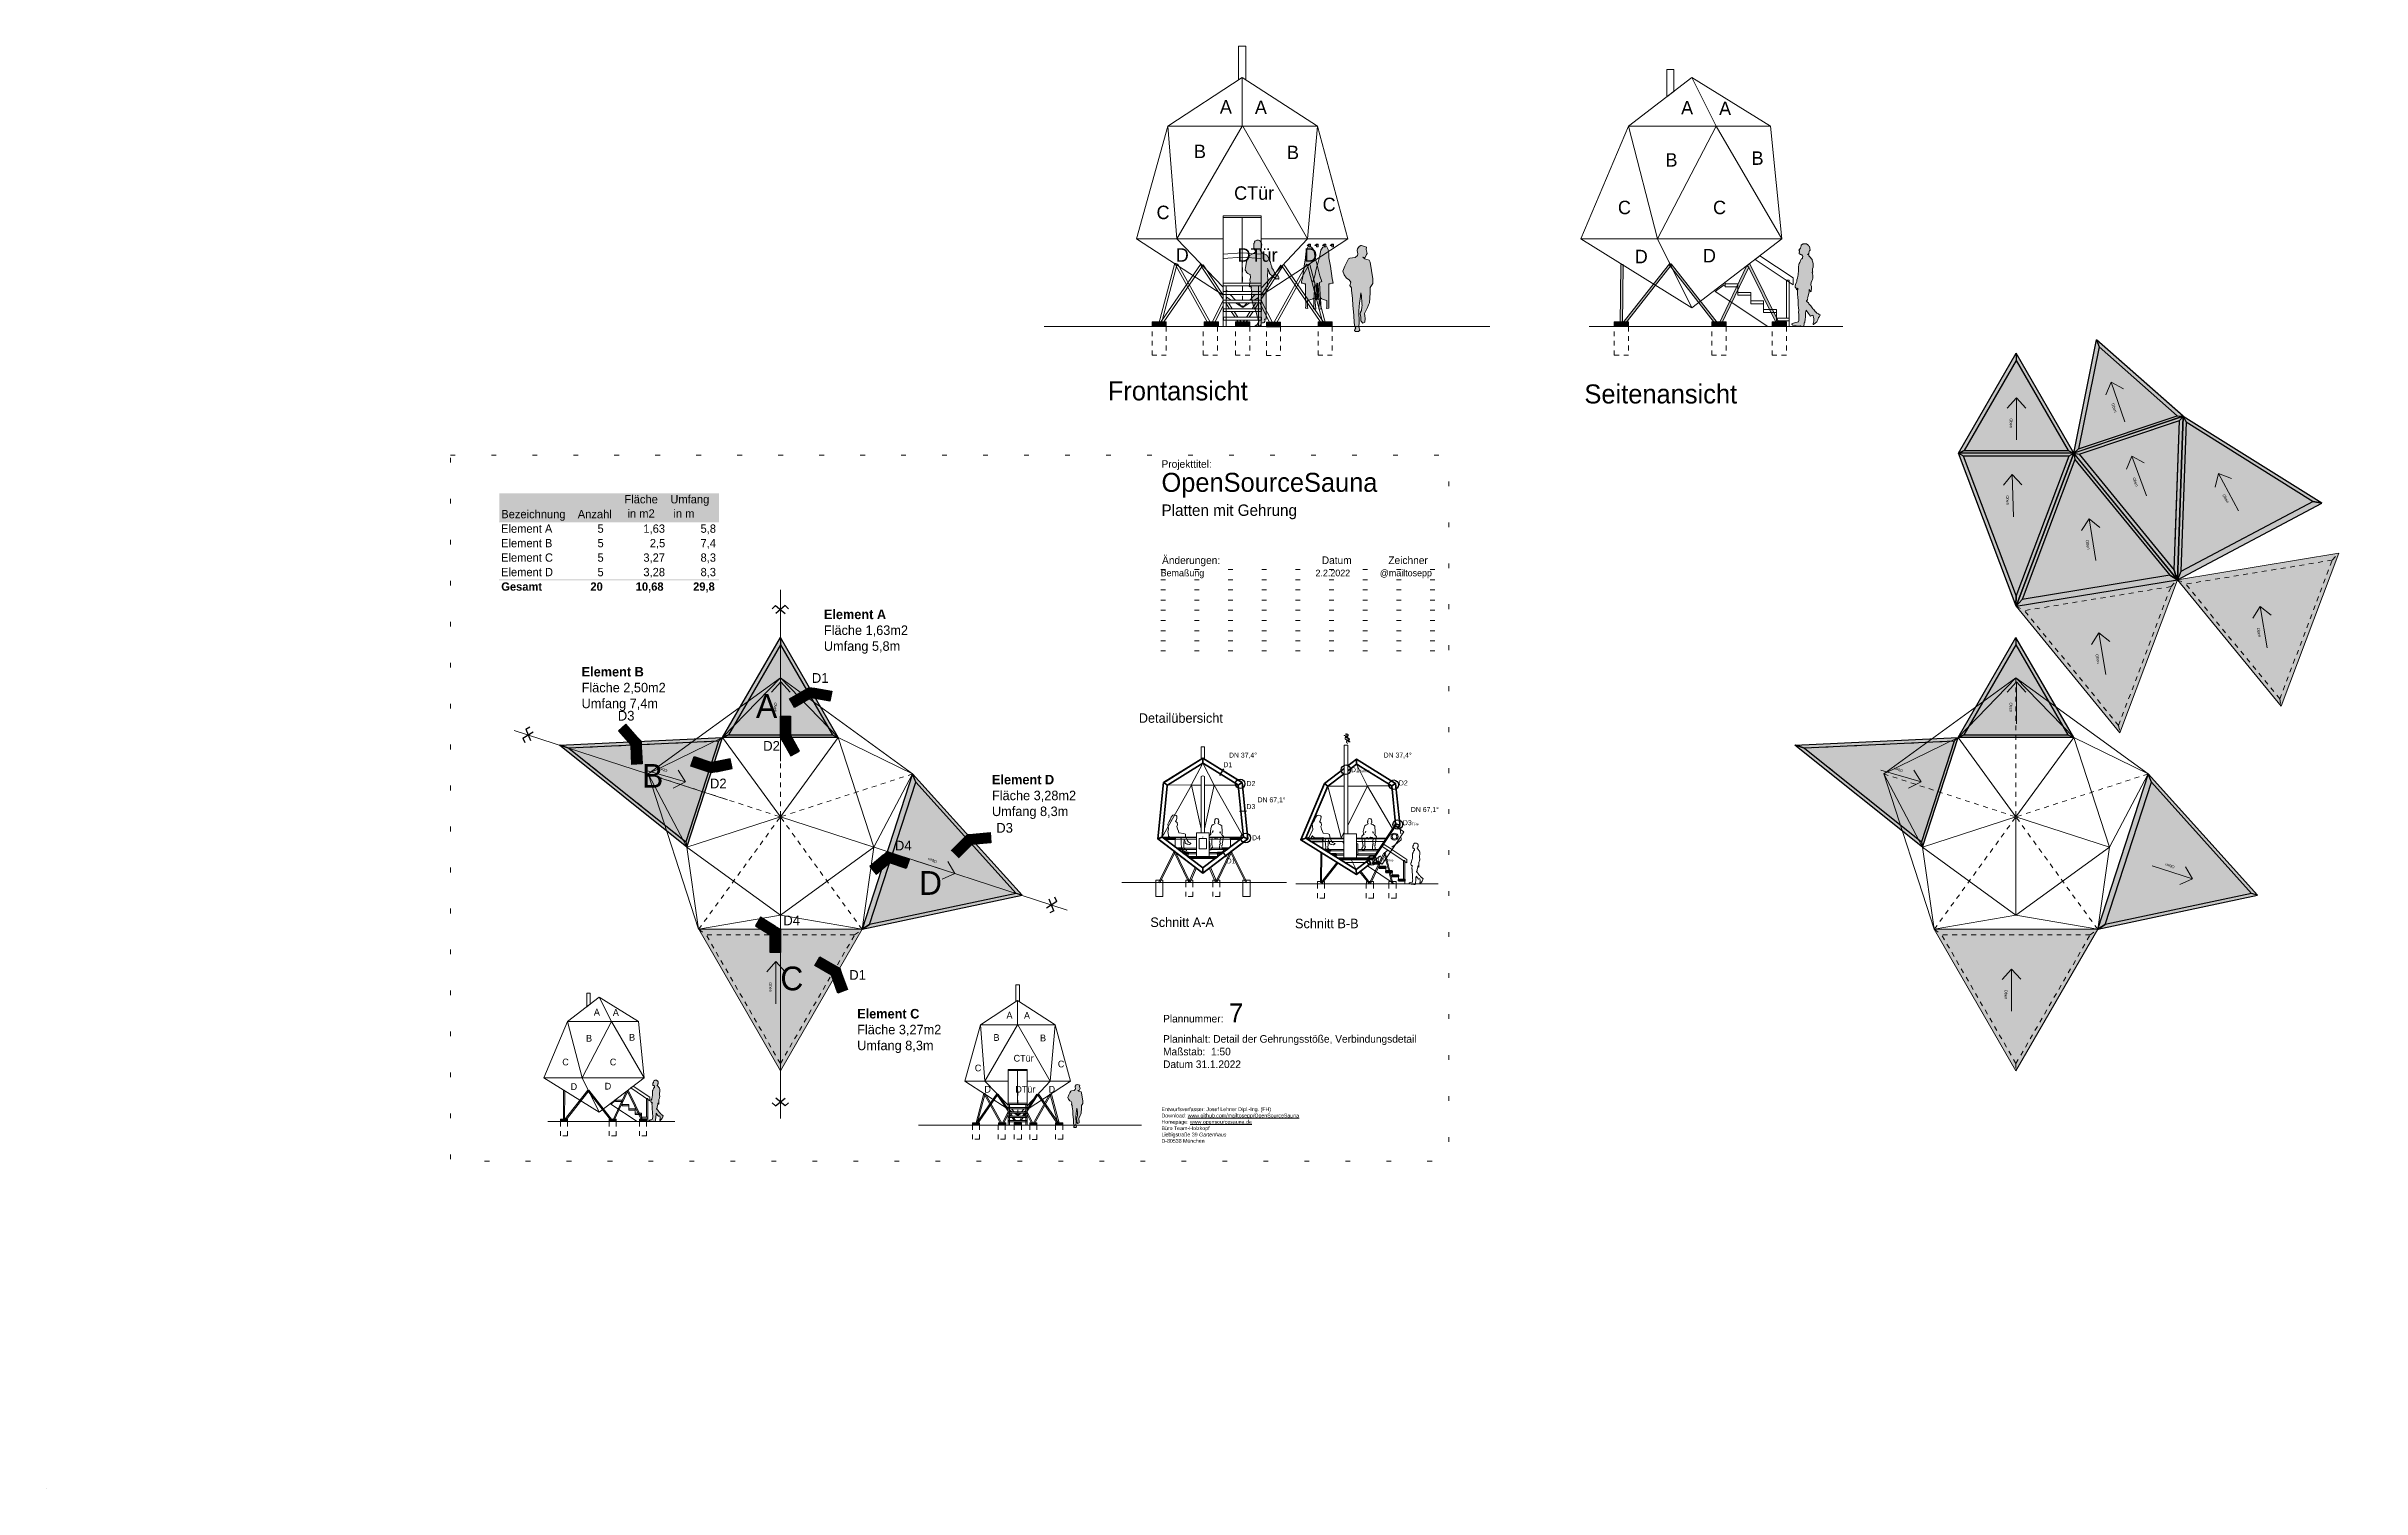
# Model space of a CAD drawing. Header units: metres. Extents: x -10.1 to 38.6, y -12.1 to 18.2.
import ezdxf

# ---------------------------------------------------------------- set-up
doc = ezdxf.new("R2010")
doc.units = ezdxf.units.M
doc.header["$LTSCALE"] = 0.254
for name, pattern in [('ACAD_ISO07W100', [3, 0, -3]), ('CENTER2', [28.575, 19.05, -3.175, 3.175, -3.175]), ('Dash Style-5', [0.041656, 0.013885, -0.027771])]:
    doc.linetypes.add(name, pattern=pattern)
for name, color, linetype, lineweight, true_color in [('Details', 7, 'Continuous', 25, 0x000000), ('Dimension', 7, 'Continuous', 5, 0x000000), ('Fläche ... Fläche-Beton', 7, 'Continuous', 5, 0xd5d8d8), ('Fläche ... Fläche-Holz Anischt', 7, 'Continuous', 5, 0xf9e9aa), ('Fläche ... Fläche-Holz Schnittkante', 7, 'Continuous', 25, 0xffe2b5), ('Fläche ... Fläche-Stahl', 7, 'Continuous', 5, 0xc9c5bf), ('Linie ... Line-Plankopf', 7, 'ACAD_ISO07W100', 5, 0x000000), ('Linie ... Linie-Achse', 7, 'CENTER2', 18, 0x000000), ('Linie ... Linie-Ansicht', 7, 'Continuous', 5, 0x000000), ('Linie ... Linie-Detail', 1, 'Continuous', 25, 0xff0000), ('Linie ... Linie-Holz', 7, 'Continuous', 35, 0x000000), ('Linie ... Linie-Verdeckt', 7, 'Dash Style-5', 5, 0x000000), ('None', 7, 'Continuous', 5, 0x000000), ('Text', 7, 'Continuous', 25, 0x000000)]:
    doc.layers.add(name, color=color, linetype=linetype, lineweight=lineweight, true_color=true_color)
doc.layers.add('Fläche ... Fläche-Weiss', color=7, linetype='Continuous', lineweight=25)
doc.styles.add('textstyle100', font='')
doc.styles.add('textstyle101', font='')
doc.styles.add('textstyle102', font='')
doc.styles.add('textstyle103', font='')
doc.styles.add('textstyle104', font='')
doc.styles.add('textstyle105', font='')
doc.styles.add('textstyle106', font='')
doc.styles.add('textstyle107', font='')
doc.styles.add('textstyle108', font='')
doc.styles.add('textstyle109', font='')
doc.styles.add('textstyle11', font='')
doc.styles.add('textstyle110', font='')
doc.styles.add('textstyle111', font='')
doc.styles.add('textstyle112', font='')
doc.styles.add('textstyle113', font='')
doc.styles.add('textstyle114', font='')
doc.styles.add('textstyle12', font='')
doc.styles.add('textstyle13', font='')
doc.styles.add('textstyle14', font='')
doc.styles.add('textstyle15', font='')
doc.styles.add('textstyle16', font='')
doc.styles.add('textstyle17', font='')
doc.styles.add('textstyle18', font='')
doc.styles.add('textstyle19', font='')
doc.styles.add('textstyle20', font='')
doc.styles.add('textstyle21', font='')
doc.styles.add('textstyle22', font='')
doc.styles.add('textstyle23', font='')
doc.styles.add('textstyle24', font='')
doc.styles.add('textstyle25', font='')
doc.styles.add('textstyle26', font='')
doc.styles.add('textstyle27', font='')
doc.styles.add('textstyle28', font='')
doc.styles.add('textstyle29', font='')
doc.styles.add('textstyle30', font='')
doc.styles.add('textstyle31', font='')
doc.styles.add('textstyle32', font='')
doc.styles.add('textstyle33', font='')
doc.styles.add('textstyle34', font='')
doc.styles.add('textstyle35', font='')
doc.styles.add('textstyle36', font='')
doc.styles.add('textstyle37', font='FUTURAL.TTF')
doc.styles.add('textstyle38', font='FUTURAL.TTF')
doc.styles.add('textstyle39', font='FUTURAL.TTF')
doc.styles.add('textstyle40', font='')
doc.styles.add('textstyle41', font='')
doc.styles.add('textstyle42', font='')
doc.styles.add('textstyle43', font='')
doc.styles.add('textstyle44', font='')
doc.styles.add('textstyle45', font='FUTURAL.TTF')
doc.styles.add('textstyle46', font='FUTURAL.TTF')
doc.styles.add('textstyle47', font='FUTURAL.TTF')
doc.styles.add('textstyle48', font='FUTURAL.TTF')
doc.styles.add('textstyle49', font='FUTURAL.TTF')
doc.styles.add('textstyle50', font='FUTURAL.TTF')
doc.styles.add('textstyle51', font='FUTURAL.TTF')
doc.styles.add('textstyle52', font='FUTURAL.TTF')
doc.styles.add('textstyle53', font='FUTURAL.TTF')
doc.styles.add('textstyle54', font='FUTURAL.TTF')
doc.styles.add('textstyle55', font='FUTURAL.TTF')
doc.styles.add('textstyle56', font='FUTURAL.TTF')
doc.styles.add('textstyle57', font='FUTURAL.TTF')
doc.styles.add('textstyle58', font='FUTURAL.TTF')
doc.styles.add('textstyle59', font='FUTURAL.TTF')
doc.styles.add('textstyle60', font='FUTURAL.TTF')
doc.styles.add('textstyle61', font='FUTURAL.TTF')
doc.styles.add('textstyle62', font='FUTURAL.TTF')
doc.styles.add('textstyle63', font='FUTURAL.TTF')
doc.styles.add('textstyle64', font='FUTURAL.TTF')
doc.styles.add('textstyle65', font='FUTURAL.TTF')
doc.styles.add('textstyle66', font='')
doc.styles.add('textstyle67', font='')
doc.styles.add('textstyle68', font='')
doc.styles.add('textstyle69', font='')
doc.styles.add('textstyle70', font='')
doc.styles.add('textstyle71', font='')
doc.styles.add('textstyle72', font='')
doc.styles.add('textstyle73', font='')
doc.styles.add('textstyle74', font='')
doc.styles.add('textstyle75', font='')
doc.styles.add('textstyle76', font='')
doc.styles.add('textstyle77', font='')
doc.styles.add('textstyle78', font='')
doc.styles.add('textstyle79', font='')
doc.styles.add('textstyle80', font='')
doc.styles.add('textstyle81', font='')
doc.styles.add('textstyle82', font='')
doc.styles.add('textstyle83', font='')
doc.styles.add('textstyle84', font='')
doc.styles.add('textstyle85', font='')
doc.styles.add('textstyle86', font='')
doc.styles.add('textstyle87', font='')
doc.styles.add('textstyle88', font='')
doc.styles.add('textstyle89', font='')
doc.styles.add('textstyle90', font='')
doc.styles.add('textstyle91', font='')
doc.styles.add('textstyle92', font='')
doc.styles.add('textstyle93', font='')
doc.styles.add('textstyle94', font='')
doc.styles.add('textstyle95', font='')
doc.styles.add('textstyle96', font='')
doc.styles.add('textstyle97', font='')
doc.styles.add('textstyle98', font='')
doc.styles.add('textstyle99', font='')
doc.styles.get('textstyle100').set_extended_font_data('Futura Lt BT')
doc.styles.get('textstyle101').set_extended_font_data('Futura Lt BT')
doc.styles.get('textstyle102').set_extended_font_data('Futura Lt BT')
doc.styles.get('textstyle103').set_extended_font_data('Futura Lt BT')
doc.styles.get('textstyle104').set_extended_font_data('Futura Lt BT')
doc.styles.get('textstyle105').set_extended_font_data('Futura Lt BT')
doc.styles.get('textstyle106').set_extended_font_data('Futura Lt BT')
doc.styles.get('textstyle107').set_extended_font_data('Futura Lt BT')
doc.styles.get('textstyle108').set_extended_font_data('Futura Lt BT')
doc.styles.get('textstyle109').set_extended_font_data('Futura Lt BT')
doc.styles.get('textstyle11').set_extended_font_data('Futura Lt BT')
doc.styles.get('textstyle110').set_extended_font_data('Futura Lt BT')
doc.styles.get('textstyle111').set_extended_font_data('Futura Lt BT')
doc.styles.get('textstyle112').set_extended_font_data('Futura Lt BT')
doc.styles.get('textstyle113').set_extended_font_data('Futura Lt BT')
doc.styles.get('textstyle114').set_extended_font_data('Futura Lt BT')
doc.styles.get('textstyle12').set_extended_font_data('Futura Lt BT')
doc.styles.get('textstyle13').set_extended_font_data('Futura Lt BT')
doc.styles.get('textstyle14').set_extended_font_data('Futura Lt BT')
doc.styles.get('textstyle15').set_extended_font_data('Futura Lt BT')
doc.styles.get('textstyle16').set_extended_font_data('Futura Lt BT')
doc.styles.get('textstyle17').set_extended_font_data('Futura Lt BT')
doc.styles.get('textstyle18').set_extended_font_data('Futura Lt BT')
doc.styles.get('textstyle19').set_extended_font_data('Futura Lt BT')
doc.styles.get('textstyle20').set_extended_font_data('Futura Lt BT')
doc.styles.get('textstyle21').set_extended_font_data('Futura Lt BT')
doc.styles.get('textstyle22').set_extended_font_data('Futura Lt BT')
doc.styles.get('textstyle23').set_extended_font_data('Futura Lt BT')
doc.styles.get('textstyle24').set_extended_font_data('Futura Lt BT')
doc.styles.get('textstyle25').set_extended_font_data('Futura Lt BT')
doc.styles.get('textstyle26').set_extended_font_data('Futura Lt BT')
doc.styles.get('textstyle27').set_extended_font_data('Futura Lt BT')
doc.styles.get('textstyle28').set_extended_font_data('Futura Lt BT')
doc.styles.get('textstyle29').set_extended_font_data('Futura Lt BT')
doc.styles.get('textstyle30').set_extended_font_data('Futura Lt BT')
doc.styles.get('textstyle31').set_extended_font_data('Futura Lt BT')
doc.styles.get('textstyle32').set_extended_font_data('Futura Lt BT')
doc.styles.get('textstyle33').set_extended_font_data('Futura Lt BT', bold=True)
doc.styles.get('textstyle34').set_extended_font_data('Futura Lt BT', bold=True)
doc.styles.get('textstyle35').set_extended_font_data('Futura Lt BT', bold=True)
doc.styles.get('textstyle36').set_extended_font_data('Futura Lt BT', bold=True)
doc.styles.get('textstyle40').set_extended_font_data('Futura Lt BT')
doc.styles.get('textstyle41').set_extended_font_data('Futura Lt BT')
doc.styles.get('textstyle42').set_extended_font_data('Futura Lt BT')
doc.styles.get('textstyle43').set_extended_font_data('Futura Lt BT')
doc.styles.get('textstyle44').set_extended_font_data('Futura Lt BT')
doc.styles.get('textstyle66').set_extended_font_data('Futura Lt BT')
doc.styles.get('textstyle67').set_extended_font_data('Futura Lt BT')
doc.styles.get('textstyle68').set_extended_font_data('Futura Lt BT')
doc.styles.get('textstyle69').set_extended_font_data('Futura Lt BT')
doc.styles.get('textstyle70').set_extended_font_data('Futura Lt BT')
doc.styles.get('textstyle71').set_extended_font_data('Futura Lt BT')
doc.styles.get('textstyle72').set_extended_font_data('Futura Lt BT')
doc.styles.get('textstyle73').set_extended_font_data('Futura Lt BT')
doc.styles.get('textstyle74').set_extended_font_data('Futura Lt BT')
doc.styles.get('textstyle75').set_extended_font_data('Futura Lt BT')
doc.styles.get('textstyle76').set_extended_font_data('Futura Lt BT')
doc.styles.get('textstyle77').set_extended_font_data('Futura Lt BT')
doc.styles.get('textstyle78').set_extended_font_data('Futura Lt BT')
doc.styles.get('textstyle79').set_extended_font_data('Futura Lt BT')
doc.styles.get('textstyle80').set_extended_font_data('Futura Lt BT')
doc.styles.get('textstyle81').set_extended_font_data('Futura Lt BT')
doc.styles.get('textstyle82').set_extended_font_data('Futura Lt BT')
doc.styles.get('textstyle83').set_extended_font_data('Futura Lt BT')
doc.styles.get('textstyle84').set_extended_font_data('Futura Lt BT')
doc.styles.get('textstyle85').set_extended_font_data('Futura Lt BT')
doc.styles.get('textstyle86').set_extended_font_data('Futura Lt BT')
doc.styles.get('textstyle87').set_extended_font_data('Futura Lt BT')
doc.styles.get('textstyle88').set_extended_font_data('Futura Lt BT')
doc.styles.get('textstyle89').set_extended_font_data('Futura Lt BT')
doc.styles.get('textstyle90').set_extended_font_data('Futura Lt BT')
doc.styles.get('textstyle91').set_extended_font_data('Futura Lt BT')
doc.styles.get('textstyle92').set_extended_font_data('Futura Lt BT')
doc.styles.get('textstyle93').set_extended_font_data('Futura Lt BT')
doc.styles.get('textstyle94').set_extended_font_data('Futura Lt BT')
doc.styles.get('textstyle95').set_extended_font_data('Futura Lt BT')
doc.styles.get('textstyle96').set_extended_font_data('Futura Lt BT')
doc.styles.get('textstyle97').set_extended_font_data('Futura Lt BT')
doc.styles.get('textstyle98').set_extended_font_data('Futura Lt BT')
doc.styles.get('textstyle99').set_extended_font_data('Futura Lt BT')

msp = doc.modelspace()

# ---------------------------------------------------------------- texts
at = {"layer": 'Dimension', "ltscale": 3, "char_height": 0.1049, "attachment_point": 1, "line_spacing_factor": 0.972742}
for s, insert, width, style in [('DN 37,4°', (14.82, 3.391), 0.74491, 'textstyle45'), ('DN 37,4°', (18.072, 3.392), 0.74491, 'textstyle47'), ('DN 67,1°', (15.421, 2.451), 0.6639, 'textstyle46'), ('DN 67,1°', (18.645, 2.248), 0.6639, 'textstyle48')]:
    msp.add_mtext(s, dxfattribs=dict(at, insert=insert, width=width, style=style))
at = {"layer": 'Linie ... Line-Plankopf', "insert": (13.383, 7.241), "char_height": 0.2, "attachment_point": 1, "style": 'textstyle44'}
msp.add_mtext('\\H0.14;Bemaßung                                             2.2.2022            @mailtosepp', dxfattribs=at)
at = {"layer": 'Linie ... Linie-Detail', "color": 1, "true_color": 0xff0000, "attachment_point": 1, "line_spacing_factor": 0.972742}
for s, insert, char_height, rotation, style in [('D1', (6.047, 5.064), 0.2049, 0, 'textstyle59'), ('D3', (1.966, 4.27), 0.2049, 0, 'textstyle58'), ('D2', (5.024, 3.636), 0.2049, 0, 'textstyle60'), ('D1', (14.702, 3.19), 0.1049, 0, 'textstyle51'), ('D1{\\H0.5x;\\lKamin}', (17.385, 3.085), 0.10487, 359.9743, 'textstyle64'), ('D2', (3.904, 2.845), 0.2049, 0, 'textstyle57'), ('D2', (15.189, 2.793), 0.1049, 0, 'textstyle49'), ('D2', (18.393, 2.806), 0.1049, 359.9743, 'textstyle62'), ('D3', (15.188, 2.309), 0.1049, 0, 'textstyle52'), ('D3{\\H0.5x;\\lTüre}', (18.477, 1.97), 0.10487, 359.9743, 'textstyle63'), ('D4', (7.794, 1.538), 0.2049, 0, 'textstyle56'), ('D3', (9.925, 1.912), 0.2049, 0, 'textstyle53'), ('D4', (15.304, 1.653), 0.1049, 0, 'textstyle50'), ('D1', (14.77, 1.167), 0.1049, 0, 'textstyle61'), ('D4{\\H0.5x;\\lTüre}', (17.944, 1.207), 0.10487, 359.9743, 'textstyle65'), ('D4', (5.448, -0.035), 0.2049, 0, 'textstyle54'), ('D1', (6.833, -1.182), 0.2049, 0, 'textstyle55')]:
    msp.add_mtext(s, dxfattribs=dict(at, insert=insert, char_height=char_height, rotation=rotation, style=style))
at = {"layer": 'Text', "color": 18, "true_color": 0x000000}
for s, height, style, p in [('Fläche', 0.1748, 'textstyle13', (2.106, 8.634)), ('Umfang', 0.1748, 'textstyle15', (3.071, 8.634)), ('Bezeichnung ', 0.17479, 'textstyle11', (-0.485, 8.321)), ('Anzahl', 0.1748, 'textstyle12', (1.124, 8.321)), (' in m2', 0.1748, 'textstyle14', (2.106, 8.334)), (' in m', 0.1748, 'textstyle16', (3.071, 8.334)), ('Element A ', 0.1748, 'textstyle17', (-0.489, 8.016)), ('Element B ', 0.1748, 'textstyle21', (-0.489, 7.711)), ('5 ', 0.1748, 'textstyle18', (1.539, 8.016)), ('5 ', 0.1748, 'textstyle22', (1.539, 7.711)), ('1,63 ', 0.1748, 'textstyle19', (2.504, 8.016)), ('2,5 ', 0.1748, 'textstyle23', (2.639, 7.711)), ('5,8', 0.1748, 'textstyle20', (3.706, 8.016)), ('7,4', 0.1748, 'textstyle24', (3.706, 7.711)), ('Element C ', 0.1748, 'textstyle25', (-0.489, 7.407)), ('5 ', 0.1748, 'textstyle26', (1.539, 7.407)), ('3,27 ', 0.1748, 'textstyle27', (2.504, 7.407)), ('8,3', 0.1748, 'textstyle28', (3.706, 7.407)), ('Gesamt ', 0.1748, 'textstyle33', (-0.485, 6.797)), ('Element D ', 0.1748, 'textstyle29', (-0.489, 7.102)), ('20 ', 0.1748, 'textstyle34', (1.39, 6.797)), ('5 ', 0.1748, 'textstyle30', (1.539, 7.102)), ('10,68 ', 0.1748, 'textstyle35', (2.343, 6.797)), ('3,28 ', 0.1748, 'textstyle31', (2.504, 7.102)), ('29,8', 0.1748, 'textstyle36', (3.55, 6.797)), ('8,3', 0.1748, 'textstyle32', (3.706, 7.102))]:
    msp.add_text(s, height=height, dxfattribs=dict(at, style=style)).set_placement(p)
at = {"layer": 'Text', "color": 1, "true_color": 0xff0000, "attachment_point": 1}
for s, insert, char_height, style in [('\\H0.283;A', (14.628, 17.117), 0.4243, 'textstyle71'), ('\\H0.283;A', (15.364, 17.106), 0.4243, 'textstyle73'), ('\\H0.283;A', (24.328, 17.098), 0.4243, 'textstyle83'), ('\\H0.283;A', (25.127, 17.084), 0.4243, 'textstyle85'), ('\\H0.283;B', (14.083, 16.179), 0.4243, 'textstyle75'), ('\\H0.283;B', (16.04, 16.158), 0.4243, 'textstyle77'), ('\\H0.283;B', (24, 16), 0.4243, 'textstyle79'), ('\\H0.283;B', (25.81, 16.038), 0.4243, 'textstyle81'), ('\\H0.283;C\\S^ Tür;', (14.928, 15.303), 0.42429, 'textstyle93'), ('\\H0.283;C', (13.296, 14.896), 0.4243, 'textstyle95'), ('\\H0.283;C', (16.789, 15.064), 0.4243, 'textstyle91'), ('\\H0.283;C', (23, 15), 0.4243, 'textstyle89'), ('\\H0.283;C', (25, 15), 0.4243, 'textstyle87'), ('\\H0.283;D', (13.7, 14), 0.4243, 'textstyle97'), ('\\H0.283;D\\S^ Tür;', (15, 14), 0.42429, 'textstyle99'), ('\\H0.283;D', (16.4, 14), 0.4243, 'textstyle101'), ('\\H0.283;D', (23.353, 13.968), 0.4243, 'textstyle103'), ('\\H0.283;D', (24.787, 13.986), 0.4243, 'textstyle105'), ('\\H0.142;A', (1.462, -1.996), 0.2121, 'textstyle84'), ('\\H0.142;A', (1.861, -2.004), 0.2121, 'textstyle86'), ('\\H0.142;A', (10.14, -2.06), 0.2121, 'textstyle72'), ('\\H0.142;A', (10.508, -2.065), 0.2121, 'textstyle74'), ('\\H0.142;B', (1.298, -2.545), 0.2121, 'textstyle80'), ('\\H0.142;B', (2.203, -2.526), 0.2121, 'textstyle82'), ('\\H0.142;B', (9.867, -2.529), 0.2121, 'textstyle76'), ('\\H0.142;B', (10.846, -2.539), 0.2121, 'textstyle78'), ('\\H0.142;C', (0.798, -3.045), 0.2121, 'textstyle90'), ('\\H0.142;C', (1.798, -3.045), 0.2121, 'textstyle88'), ('\\H0.142;C', (9.474, -3.17), 0.2121, 'textstyle96'), ('\\H0.142;C\\S^ Tür;', (10.29, -2.966), 0.21214, 'textstyle94'), ('\\H0.142;C', (11.22, -3.086), 0.2121, 'textstyle92'), ('\\H0.142;D', (0.974, -3.561), 0.2121, 'textstyle104'), ('\\H0.142;D', (1.691, -3.553), 0.2121, 'textstyle106'), ('\\H0.142;D', (9.676, -3.618), 0.2121, 'textstyle98'), ('\\H0.142;D\\S^ Tür;', (10.326, -3.618), 0.21214, 'textstyle100'), ('\\H0.142;D', (11.026, -3.618), 0.2121, 'textstyle102')]:
    msp.add_mtext(s, dxfattribs=dict(at, insert=insert, char_height=char_height, style=style))
at = {"layer": 'Text', "attachment_point": 1}
for s, insert, char_height, style in [('Frontansicht', (12.271, 11.201), 0.4, 'textstyle69'), ('Seitenansicht', (22.295, 11.136), 0.4, 'textstyle70'), ('\\fFutura Lt BT|b1|i0|c0|p0;Element A\\fFutura Lt BT|b0|i0|c0|p0;\\PFläche 1,63m2\\PUmfang 5,8m', (6.3, 6.4), 0.2, 'textstyle107'), ('\\fFutura Lt BT|b1|i0|c0|p0;Element B\\fFutura Lt BT|b0|i0|c0|p0;\\PFläche 2,50m2\\PUmfang 7,4m', (1.205, 5.193), 0.2, 'textstyle108'), ('Detailübersicht', (12.923, 4.219), 0.2, 'textstyle68'), ('\\fFutura Lt BT|b1|i0|c0|p0;Element D\\fFutura Lt BT|b0|i0|c0|p0;\\PFläche 3,28m2\\PUmfang 8,3m', (9.835, 2.924), 0.2, 'textstyle110'), ('Schnitt A-A', (13.165, -0.076), 0.2, 'textstyle66'), ('Schnitt B-B', (16.208, -0.102), 0.2, 'textstyle67'), ('\\fFutura Lt BT|b1|i0|c0|p0;Element C\\fFutura Lt BT|b0|i0|c0|p0;\\PFläche 3,27m2\\PUmfang 8,3m', (7, -2), 0.2, 'textstyle109')]:
    msp.add_mtext(s, dxfattribs=dict(at, insert=insert, char_height=char_height, style=style))
at = {"layer": 'Text', "color": 40, "true_color": 0xeec10d, "char_height": 0.5, "attachment_point": 1}
for s, insert, style in [('A', (4.872, 4.623), 'textstyle111'), ('B', (2.476, 3.153), 'textstyle112'), ('D', (8.3, 0.9), 'textstyle114'), ('C', (5.385, -1.108), 'textstyle113')]:
    msp.add_mtext(s, dxfattribs=dict(at, insert=insert, style=style))

# ---------------------------------------------------------------- blocks, each defined once
blk = doc.blocks.new('Plankopf A4 hoch')
at = {"layer": 'Linie ... Line-Plankopf'}
for p, q in [((0, -2.673), (7.527, -2.673)), ((0, -2.941), (7.527, -2.941)), ((0, -3.209), (7.527, -3.209)), ((0, -3.477), (7.527, -3.477)), ((0, -3.745), (7.527, -3.745)), ((0, -4.013), (7.527, -4.013)), ((0, -4.281), (7.527, -4.281)), ((0, -4.548), (7.527, -4.548)), ((0, -4.816), (7.527, -4.816))]:
    blk.add_line(p, q, dxfattribs=at)
at = {"layer": 'Linie ... Linie-Verdeckt', "char_height": 0.3, "attachment_point": 1}
for s, insert, style in [('\\H0.2;Projekttitel: \\P\\H0.499999;OpenSourceSauna\\P\\H0.3;Platten mit Gehrung', (0.022, 0.21), 'textstyle43'), ('\\H0.2;Änderungen:                                    Datum             Zeichner', (0.036, -2.325), 'textstyle41'), ('\\H0.2;Plannummer:\\~ \\H0.499999;7\\H0.2;\\PPlaninhalt: Detail der Gehrungsstöße, Verbindungsdetail\\PMaßstab: \\~1:50\\PDatum\\~31.1.2022', (0.063, -14.102), 'textstyle42'), ('\\H0.1;Entwurfsverfasser: Josef Lehner Dipl.-Ing. (FH)\\PDownload: \\c14313472;\\Lwww.github.com/mailtosepp/OpenSourceSauna\\P\\c0;\\lHomepage: \\c14313472;\\Lwww.opensourcesauna.de\\P\\c0;\\lBüro Team-Holzkopf\\PLiebigstraße 39 \\fFutura Lt BT|b0|i1|c0|p0;Gartenhaus\\P\\fFutura Lt BT|b0|i0|c0|p0;D-80538 München ', (0.021, -16.838), 'textstyle40')]:
    blk.add_mtext(s, dxfattribs=dict(at, insert=insert, style=style))
blk = doc.blocks.new('Dachaufsicht')
at = {"layer": 'Linie ... Linie-Ansicht', "color": 9, "linetype": 'Continuous', "lineweight": 5, "true_color": 0xc0c0c0}
for p, q in [((0, 2.339), (-2.225, 0.723)), ((0, 2.339), (-0.972, 1.337)), ((2.225, 0.723), (0, 2.339)), ((0.972, 1.337), (0, 2.339)), ((-0.972, 1.337), (-2.225, 0.723)), ((-0.972, 1.337), (-1.572, -0.511)), ((0.972, 1.337), (-0.972, 1.337)), ((0, 0), (-0.972, 1.337)), ((0, 0), (0.972, 1.337)), ((1.572, -0.511), (0.972, 1.337)), ((2.225, 0.723), (0.972, 1.337)), ((-1.375, -1.892), (-2.225, 0.723)), ((-2.225, 0.723), (-1.572, -0.511)), ((1.375, -1.892), (2.225, 0.723)), ((1.572, -0.511), (2.225, 0.723)), ((-1.572, -0.511), (0, 0)), ((1.572, -0.511), (0, 0)), ((0, 0), (0, -1.653)), ((0, -1.653), (-1.572, -0.511)), ((-1.572, -0.511), (-1.375, -1.892)), ((0, -1.653), (1.572, -0.511)), ((1.375, -1.892), (1.572, -0.511)), ((-1.375, -1.892), (0, -1.653)), ((-1.375, -1.892), (1.375, -1.892)), ((0, -1.653), (1.375, -1.892))]:
    blk.add_line(p, q, dxfattribs=at)
blk.add_lwpolyline([(-2.225, 0.723), (0, 2.339), (2.225, 0.723), (1.375, -1.892), (-1.375, -1.892)], close=True, dxfattribs=at)
at = {"layer": 'Linie ... Linie-Verdeckt', "color": 9, "linetype": 'Dash Style-5', "lineweight": 5, "true_color": 0xc0c0c0}
for p in [(0, 2.339), (-2.225, 0.723), (2.225, 0.723), (-1.375, -1.892), (1.375, -1.892)]:
    blk.add_line(p, (0, 0), dxfattribs=at)
blk = doc.blocks.new('Abbundzeichen')
at = {"layer": 'Linie ... Linie-Achse', "linetype": 'Continuous', "lineweight": 25}
for p, q in [((-0.101, 0.083), (-0.173, 0.018)), ((-0.101, 0.083), (0.098, -0.081)), ((0.101, 0.083), (-0.098, -0.081))]:
    blk.add_line(p, q, dxfattribs=at)
at = {"layer": 'Linie ... Linie-Achse', "linetype": 'Continuous', "lineweight": 30}
blk.add_line((0.101, 0.083), (0.173, 0.018), dxfattribs=at)
blk = doc.blocks.new('Pfeil oben 2')
at = {"layer": 'None', "color": 18, "lineweight": 5, "true_color": 0x000000}
for q in [(9.746, -3.996), (10.207, -4.31), (9.65, -4.293)]:
    blk.add_line((9.533, -4.091), q, dxfattribs=at)
at = {"layer": 'None', "color": 18, "true_color": 0x000000, "insert": (9.842, -4.264), "char_height": 0.0472, "attachment_point": 1, "rotation": 342.8977, "line_spacing_factor": 0.972742, "style": 'textstyle38'}
blk.add_mtext('Oben', dxfattribs=at)
blk = doc.blocks.new('Pfeil oben')
at = {"layer": 'None', "color": 18, "lineweight": 5, "true_color": 0x000000}
for q in [(7.09, -1.169), (7.246, -1.704), (7.403, -1.169)]:
    blk.add_line((7.246, -0.996), q, dxfattribs=at)
at = {"layer": 'None', "color": 18, "true_color": 0x000000, "insert": (7.177, -1.343), "char_height": 0.0472, "attachment_point": 1, "rotation": 270.8901, "line_spacing_factor": 0.972742, "style": 'textstyle37'}
blk.add_mtext('Oben', dxfattribs=at)
blk = doc.blocks.new('Pfeil oben 3')
at = {"layer": 'None', "color": 18, "lineweight": 5, "true_color": 0x000000}
for q in [(5.174, -2.381), (5.644, -2.68), (5.087, -2.681)]:
    blk.add_line((4.963, -2.483), q, dxfattribs=at)
at = {"layer": 'None', "color": 18, "true_color": 0x000000, "insert": (5.277, -2.646), "char_height": 0.0472, "attachment_point": 1, "rotation": 344.7492, "line_spacing_factor": 0.972742, "style": 'textstyle39'}
blk.add_mtext('Oben', dxfattribs=at)
blk = doc.blocks.new('Dreieck C')
at = {"layer": 'Fläche ... Fläche-Holz Anischt', "transparency": 33554687}
blk.add_hatch(color=256, dxfattribs=at).paths.add_polyline_path([(1.719, 0), (-1.719, 0), (0, -2.977)], flags=0)
at = {"layer": 'Linie ... Linie-Ansicht', "flags": 128}
blk.add_lwpolyline([(1.719, 0), (-1.719, 0), (0, -2.977)], close=True, dxfattribs=at)
at = {"layer": 'Linie ... Linie-Verdeckt'}
for p, q in [((-1.719, 0), (-1.561, -0.119)), ((0, -2.822), (-1.561, -0.119)), ((1.561, -0.119), (-1.561, -0.119)), ((0, -2.822), (1.561, -0.119)), ((1.561, -0.119), (1.719, 0)), ((0, -2.822), (0, -2.977))]:
    blk.add_line(p, q, dxfattribs=at)
at = {"layer": 'None', "color": 18, "true_color": 0x000000, "xscale": 1.25, "yscale": 1.25, "zscale": 1.25, "rotation": 288}
blk.add_blockref('Pfeil oben 2', (1.088, 12.078), dxfattribs=at)
blk = doc.blocks.new('Dreieck D')
at = {"layer": 'Fläche ... Fläche-Holz Anischt', "transparency": 33554687}
blk.add_hatch(color=256, dxfattribs=at).paths.add_polyline_path([(-0.373, -1.533), (0.6, 1.46), (2.706, -0.879)], flags=0)
at = {"layer": 'Fläche ... Fläche-Holz Schnittkante', "transparency": 33554687}
h = blk.add_hatch(color=256, dxfattribs=at)
h.paths.add_polyline_path([(0.531, 1.635), (-0.531, -1.635), (-0.373, -1.533), (0.6, 1.46), (0.531, 1.634)], flags=0)
h.paths.add_polyline_path([(0.531, 1.634), (2.832, -0.919), (2.706, -0.879), (0.6, 1.46), (0.532, 1.632)], flags=0)
h.paths.add_polyline_path([(2.832, -0.919), (2.706, -0.879), (-0.373, -1.533), (-0.53, -1.634)], flags=0)
at = {"layer": 'Fläche ... Fläche-Holz Schnittkante', "flags": 128}
for points in [[(0.531, 1.635), (-0.531, -1.635), (-0.373, -1.533), (0.6, 1.46), (0.531, 1.634)], [(0.531, 1.634), (2.832, -0.919), (2.706, -0.879), (0.6, 1.46), (0.532, 1.632)], [(2.832, -0.919), (2.706, -0.879), (-0.373, -1.533), (-0.53, -1.634), (2.832, -0.919)]]:
    blk.add_lwpolyline(points, close=True, dxfattribs=at)
at = {"layer": 'Linie ... Linie-Ansicht'}
for p, q in [((0.6, 1.46), (0.531, 1.635)), ((2.706, -0.879), (2.832, -0.919)), ((-0.373, -1.533), (-0.53, -1.635))]:
    blk.add_line(p, q, dxfattribs=at)
blk.add_lwpolyline([(-0.53, -1.634), (0.531, 1.635), (2.832, -0.919), (-0.53, -1.635)], dxfattribs=at)
blk.add_lwpolyline([(-0.373, -1.533), (0.6, 1.46), (2.706, -0.879)], close=True, dxfattribs=at)
at = {"layer": 'None', "xscale": 1.25, "yscale": 1.25, "zscale": 1.25, "rotation": 180}
blk.add_blockref('Pfeil oben 2', (13.377, -5.686), dxfattribs=at)
blk = doc.blocks.new('Dreieck A')
at = {"layer": 'Fläche ... Fläche-Holz Anischt', "transparency": 33554687}
blk.add_hatch(color=256, dxfattribs=at).paths.add_polyline_path([(-1.094, 0.054), (1.094, 0.055), (0, 1.949)], flags=0)
at = {"layer": 'Fläche ... Fläche-Holz Schnittkante', "transparency": 33554687}
h = blk.add_hatch(color=256, dxfattribs=at)
h.paths.add_polyline_path([(-1.215, 0), (-1.094, 0.054), (1.094, 0.055), (1.214, 0.001), (-1.215, 0)], flags=0)
h.paths.add_polyline_path([(1.214, 0.001), (0, 2.104), (0, 1.949), (1.094, 0.055), (1.215, 0)], flags=0)
h.paths.add_polyline_path([(-1.215, 0), (0, 2.104), (0, 1.949), (-1.094, 0.054), (-1.215, 0)], flags=0)
at = {"layer": 'Fläche ... Fläche-Holz Schnittkante', "flags": 128}
for points in [[(-1.215, 0), (0, 2.104), (0, 1.949), (-1.094, 0.054), (-1.215, 0), (-1.215, 0)], [(1.214, 0.001), (0, 2.104), (0, 1.949), (1.094, 0.055), (1.215, 0)], [(-1.215, 0), (-1.094, 0.054), (1.094, 0.055), (1.214, 0.001), (-1.215, 0)]]:
    blk.add_lwpolyline(points, close=True, dxfattribs=at)
at = {"layer": 'Linie ... Linie-Ansicht'}
for p, q in [((0, 1.949), (0, 2.104)), ((-1.215, 0), (-1.094, 0.054)), ((1.094, 0.055), (1.215, 0))]:
    blk.add_line(p, q, dxfattribs=at)
for points in [[(-1.215, 0), (1.215, 0), (0, 2.104)], [(-1.094, 0.054), (1.094, 0.055), (0, 1.949)]]:
    blk.add_lwpolyline(points, close=True, dxfattribs=at)
at = {"layer": 'None', "xscale": 1.25, "yscale": 1.25, "zscale": 1.25}
blk.add_blockref('Pfeil oben', (-9.049, 2.412), dxfattribs=at)
blk = doc.blocks.new('Dreieck B')
at = {"layer": 'Fläche ... Fläche-Holz Anischt', "transparency": 33554687}
blk.add_hatch(color=256, dxfattribs=at).paths.add_polyline_path([(-3.058, 0.993), (0.375, 1.155), (-0.375, -1.155)], flags=0)
at = {"layer": 'Fläche ... Fläche-Holz Schnittkante', "flags": 128}
for points in [[(-3.058, 0.993), (0.375, 1.155), (0.292, 1.077), (-2.858, 0.928), (-3.038, 0.994)], [(-3.038, 0.994), (-2.858, 0.928), (-0.397, -1.043), (-0.375, -1.155), (-3.058, 0.993)], [(0.375, 1.155), (0.292, 1.077), (-0.397, -1.043), (-0.376, -1.154), (0.375, 1.155)]]:
    blk.add_lwpolyline(points, dxfattribs=at)
at = {"layer": 'Linie ... Linie-Ansicht'}
blk.add_lwpolyline([(-3.058, 0.993), (0.375, 1.155), (-0.375, -1.155), (-3.058, 0.993)], close=True, dxfattribs=at)
at = {"layer": 'Linie ... Linie-Verdeckt'}
for p, q in [((-2.858, 0.928), (-3.058, 0.993)), ((0.292, 1.077), (0.375, 1.155)), ((-0.397, -1.043), (-0.375, -1.155))]:
    blk.add_line(p, q, dxfattribs=at)
blk.add_lwpolyline([(-2.858, 0.928), (0.292, 1.077), (-0.397, -1.043)], close=True, dxfattribs=at)
at = {"layer": 'None', "xscale": 1.25, "yscale": 1.25, "zscale": 1.25, "rotation": 180}
blk.add_blockref('Pfeil oben 3', (5.801, -2.886), dxfattribs=at)

# ---------------------------------------------------------------- hatches: boundary and pattern name
at = {"layer": 'Details', "linetype": 'Continuous', "lineweight": 0, "true_color": 0xffdf7f, "transparency": 33554687}
for points in [[(5.578, 4.525), (5.89, 4.705), (5.901, 4.64), (6.011, 4.66), (6.032, 4.542), (5.684, 4.341)], [(5.901, 4.64), (5.89, 4.705), (5.993, 4.764), (6.109, 4.744), (6.121, 4.679)], [(6.011, 4.66), (6.121, 4.679), (6.109, 4.744), (6.464, 4.681), (6.427, 4.472), (6.032, 4.542)], [(2.138, 3.991), (1.978, 3.85), (2.245, 3.547), (2.356, 3.592), (2.314, 3.695), (2.375, 3.72)], [(5.485, 3.738), (5.456, 3.85), (5.385, 3.831), (5.385, 4.16), (5.598, 4.16), (5.598, 3.768)], [(2.245, 3.547), (2.356, 3.592), (2.398, 3.488), (2.459, 3.513), (2.476, 3.153), (2.264, 3.143)], [(2.375, 3.72), (2.454, 3.631), (2.459, 3.513), (2.398, 3.488), (2.314, 3.695)], [(5.514, 3.627), (5.443, 3.609), (5.385, 3.712), (5.385, 3.831), (5.456, 3.85)], [(5.604, 3.321), (5.789, 3.425), (5.598, 3.768), (5.485, 3.738), (5.514, 3.627), (5.443, 3.609)], [(3.935, 3.071), (3.82, 3.078), (3.816, 3.005), (3.503, 3.106), (3.569, 3.309), (3.942, 3.187)], [(4.05, 3.064), (4.045, 2.991), (3.929, 2.968), (3.816, 3.005), (3.82, 3.078)], [(4.368, 3.055), (4.327, 3.264), (3.942, 3.187), (3.935, 3.071), (4.05, 3.064), (4.045, 2.991)], [(8.978, 1.328), (9.233, 1.583), (9.26, 1.524), (9.362, 1.571), (9.412, 1.462), (9.128, 1.178)], [(9.26, 1.524), (9.233, 1.583), (9.317, 1.667), (9.435, 1.678), (9.463, 1.618)], [(9.362, 1.571), (9.463, 1.618), (9.435, 1.678), (9.794, 1.709), (9.812, 1.497), (9.412, 1.462)], [(7.264, 0.994), (7.402, 0.832), (7.683, 1.071), (7.658, 1.197), (7.556, 1.177), (7.545, 1.233)], [(7.556, 1.177), (7.545, 1.233), (7.635, 1.31), (7.748, 1.273), (7.759, 1.217)], [(7.658, 1.197), (7.759, 1.217), (7.748, 1.273), (8.099, 1.159), (8.033, 0.957), (7.683, 1.071)], [(4.97, -0.07), (4.859, -0.251), (5.173, -0.444), (5.285, -0.381), (5.235, -0.291), (5.284, -0.263)], [(5.285, -0.381), (5.336, -0.472), (5.385, -0.444), (5.385, -0.813), (5.173, -0.813), (5.173, -0.444)], [(5.235, -0.291), (5.284, -0.263), (5.385, -0.325), (5.385, -0.444), (5.336, -0.472)], [(6.217, -0.903), (6.529, -1.083), (6.479, -1.125), (6.55, -1.211), (6.459, -1.288), (6.111, -1.087)], [(6.55, -1.211), (6.622, -1.296), (6.673, -1.254), (6.796, -1.593), (6.596, -1.665), (6.459, -1.288)], [(6.479, -1.125), (6.529, -1.083), (6.632, -1.142), (6.673, -1.254), (6.622, -1.296)]]:
    msp.add_hatch(color=41, dxfattribs=at).paths.add_polyline_path(points, flags=0)
at = {"layer": 'Fläche ... Fläche-Beton', "linetype": 'Continuous', "lineweight": 0, "true_color": 0xadadad, "transparency": 33554687}
for points in [[(13.201, 12.452), (13.501, 12.452), (13.501, 12.352), (13.201, 12.352)], [(14.296, 12.452), (14.596, 12.452), (14.596, 12.352), (14.296, 12.352)], [(15.606, 12.447), (15.906, 12.447), (15.906, 12.347), (15.606, 12.347)], [(16.692, 12.452), (16.992, 12.452), (16.992, 12.352), (16.692, 12.352)], [(22.922, 12.452), (23.222, 12.452), (23.222, 12.352), (22.922, 12.352)], [(24.974, 12.452), (25.274, 12.452), (25.274, 12.352), (24.974, 12.352)], [(26.242, 12.452), (26.542, 12.452), (26.542, 12.352), (26.242, 12.352)], [(0.759, -4.319), (0.909, -4.319), (0.909, -4.369), (0.759, -4.369)], [(1.785, -4.319), (1.935, -4.319), (1.935, -4.369), (1.785, -4.369)], [(2.419, -4.319), (2.569, -4.319), (2.569, -4.369), (2.419, -4.369)], [(9.426, -4.392), (9.576, -4.392), (9.576, -4.442), (9.426, -4.442)], [(9.974, -4.392), (10.124, -4.392), (10.124, -4.442), (9.974, -4.442)], [(10.629, -4.394), (10.779, -4.394), (10.779, -4.444), (10.629, -4.444)], [(11.172, -4.392), (11.322, -4.392), (11.322, -4.442), (11.172, -4.442)]]:
    msp.add_hatch(color=253, dxfattribs=at).paths.add_polyline_path(points, flags=0)
at = {"layer": 'Fläche ... Fläche-Beton', "linetype": 'Continuous', "lineweight": 0, "transparency": 33554687}
for points in [[(14.958, 12.452), (15.258, 12.452), (15.258, 12.352), (14.958, 12.352)], [(10.305, -4.392), (10.455, -4.392), (10.455, -4.442), (10.305, -4.442)]]:
    msp.add_hatch(color=256, dxfattribs=at).paths.add_polyline_path(points, flags=0)
at = {"layer": 'Fläche ... Fläche-Holz Anischt', "transparency": 33554687}
for points in [[(4.291, 3.767), (6.479, 3.767), (5.385, 5.661)], [(0.737, 3.55), (4.171, 3.712), (3.42, 1.402)], [(7.262, -0.224), (8.235, 2.77), (10.341, 0.431)], [(7.104, -0.325), (3.667, -0.325), (5.385, -3.302)]]:
    msp.add_hatch(color=256, dxfattribs=at).paths.add_polyline_path(points, flags=0)
at = {"layer": 'Fläche ... Fläche-Holz Schnittkante', "transparency": 33554687}
h = msp.add_hatch(color=256, dxfattribs=at)
h.paths.add_polyline_path([(4.171, 3.712), (4.291, 3.767), (6.479, 3.767), (6.599, 3.713), (4.171, 3.712)], flags=0)
h.paths.add_polyline_path([(6.599, 3.713), (5.385, 5.816), (5.385, 5.661), (6.479, 3.767), (6.6, 3.712)], flags=0)
h.paths.add_polyline_path([(4.171, 3.712), (5.385, 5.816), (5.385, 5.661), (4.291, 3.767), (4.171, 3.712)], flags=0)
h = msp.add_hatch(color=256, dxfattribs=at)
h.paths.add_polyline_path([(8.166, 2.944), (7.104, -0.325), (7.262, -0.224), (8.235, 2.77), (8.166, 2.944)], flags=0)
h.paths.add_polyline_path([(8.166, 2.943), (10.467, 0.39), (10.341, 0.431), (8.235, 2.77), (8.167, 2.942)], flags=0)
h.paths.add_polyline_path([(10.467, 0.39), (10.341, 0.431), (7.262, -0.224), (7.105, -0.324)], flags=0)
at = {"layer": 'Fläche ... Fläche-Stahl', "linetype": 'Continuous', "lineweight": 0, "true_color": 0xadadad, "transparency": 33554687}
for points in [[(23.098, 12.401), (23.048, 12.402), (23.059, 13.66), (23.109, 13.66)], [(23.123, 12.376), (23.084, 12.406), (24.082, 13.675), (24.121, 13.645)], [(25.116, 12.403), (25.076, 12.372), (24.082, 13.645), (24.122, 13.675)], [(26.395, 12.413), (26.35, 12.391), (25.726, 13.649), (25.771, 13.671)], [(25.166, 12.382), (25.121, 12.404), (25.705, 13.626), (25.75, 13.605)], [(0.847, -4.345), (0.822, -4.344), (0.827, -3.715), (0.852, -3.715)], [(0.859, -4.358), (0.84, -4.342), (1.339, -3.708), (1.359, -3.723)], [(1.856, -4.344), (1.836, -4.359), (1.339, -3.723), (1.359, -3.708)], [(1.881, -4.354), (1.858, -4.344), (2.15, -3.732), (2.173, -3.743)], [(2.495, -4.339), (2.473, -4.35), (2.161, -3.721), (2.183, -3.71)]]:
    msp.add_hatch(color=253, dxfattribs=at).paths.add_polyline_path(points, flags=0)
at = {"layer": 'Fläche ... Fläche-Weiss', "true_color": 0xf2f2f2, "transparency": 33554687}
for points in [[(15.438, 14.169), (15.461, 14.164), (15.463, 14.16), (15.467, 14.165), (15.467, 14.159), (15.476, 14.156), (15.475, 14.146), (15.484, 14.142), (15.486, 14.137), (15.488, 14.133), (15.489, 14.129), (15.495, 14.122), (15.499, 14.114), (15.5, 14.107), (15.5, 14.098), (15.508, 14.074), (15.505, 14.064), (15.505, 14.057), (15.504, 14.032), (15.504, 14.017), (15.496, 13.995), (15.495, 13.987), (15.486, 13.971), (15.484, 13.964), (15.476, 13.956), (15.481, 13.946), (15.492, 13.93), (15.508, 13.923), (15.502, 13.917), (15.509, 13.909), (15.51, 13.899), (15.513, 13.897), (15.572, 13.877), (15.604, 13.864), (15.62, 13.848), (15.626, 13.846), (15.631, 13.835), (15.67, 13.756), (15.693, 13.706), (15.702, 13.667), (15.719, 13.613), (15.722, 13.588), (15.754, 13.536), (15.778, 13.487), (15.802, 13.45), (15.815, 13.43), (15.828, 13.424), (15.845, 13.419), (15.851, 13.416), (15.863, 13.399), (15.868, 13.388), (15.87, 13.373), (15.869, 13.359), (15.865, 13.35), (15.863, 13.352), (15.862, 13.36), (15.812, 13.36), (15.805, 13.349), (15.8, 13.355), (15.799, 13.368), (15.79, 13.381), (15.789, 13.385), (15.779, 13.382), (15.772, 13.383), (15.764, 13.388), (15.739, 13.413), (15.702, 13.443), (15.686, 13.454), (15.681, 13.463), (15.675, 13.468), (15.68, 13.47), (15.674, 13.472), (15.669, 13.482), (15.641, 13.556), (15.63, 13.584), (15.634, 13.567), (15.636, 13.552), (15.64, 13.48), (15.633, 13.445), (15.633, 13.408), (15.639, 13.378), (15.638, 13.342), (15.633, 13.238), (15.634, 13.21), (15.629, 13.191), (15.608, 13.18), (15.604, 13.169), (15.604, 13.117), (15.601, 12.952), (15.602, 12.807), (15.599, 12.516), (15.604, 12.512), (15.592, 12.511), (15.573, 12.506), (15.57, 12.501), (15.582, 12.475), (15.576, 12.458), (15.562, 12.44), (15.548, 12.434), (15.515, 12.431), (15.505, 12.426), (15.499, 12.411), (15.485, 12.384), (15.473, 12.374), (15.445, 12.36), (15.377, 12.36), (15.373, 12.362), (15.371, 12.369), (15.373, 12.371), (15.405, 12.389), (15.412, 12.398), (15.436, 12.429), (15.442, 12.432), (15.437, 12.432), (15.444, 12.455), (15.445, 12.467), (15.437, 12.497), (15.429, 12.499), (15.431, 12.512), (15.413, 12.566), (15.388, 12.656), (15.359, 12.741), (15.338, 12.779), (15.32, 12.833), (15.314, 12.864), (15.309, 12.886), (15.304, 12.895), (15.304, 12.903), (15.297, 12.914), (15.293, 12.95), (15.291, 13.03), (15.297, 13.076), (15.289, 13.164), (15.293, 13.184), (15.287, 13.193), (15.288, 13.187), (15.255, 13.192), (15.247, 13.197), (15.264, 13.298), (15.26, 13.329), (15.27, 13.391), (15.263, 13.445), (15.243, 13.454), (15.217, 13.47), (15.182, 13.5), (15.192, 13.504), (15.181, 13.503), (15.173, 13.525), (15.162, 13.538), (15.158, 13.54), (15.157, 13.542), (15.163, 13.553), (15.169, 13.596), (15.175, 13.633), (15.183, 13.681), (15.198, 13.741), (15.213, 13.803), (15.221, 13.824), (15.228, 13.834), (15.252, 13.837), (15.23, 13.836), (15.291, 13.872), (15.343, 13.898), (15.354, 13.904), (15.381, 13.931), (15.376, 13.93), (15.374, 13.933), (15.375, 13.934), (15.373, 13.947), (15.37, 13.957), (15.361, 13.966), (15.361, 13.969), (15.359, 13.967), (15.357, 13.972), (15.356, 13.977), (15.356, 13.973), (15.351, 13.986), (15.351, 13.99), (15.346, 13.996), (15.343, 14), (15.343, 14.008), (15.342, 14.013), (15.344, 14.01), (15.341, 14.016), (15.34, 14.024), (15.341, 14.032), (15.339, 14.048), (15.341, 14.049), (15.343, 14.054), (15.341, 14.053), (15.341, 14.056), (15.342, 14.066), (15.341, 14.082), (15.343, 14.099), (15.348, 14.107), (15.346, 14.109), (15.355, 14.125), (15.362, 14.136), (15.366, 14.14), (15.36, 14.142), (15.357, 14.144), (15.363, 14.149), (15.375, 14.157), (15.39, 14.163), (15.406, 14.168), (15.423, 14.17)], [(16.517, 14.037), (16.557, 14.021), (16.601, 13.959), (16.631, 13.815), (16.697, 13.557), (16.731, 13.419), (16.769, 13.301), (16.725, 13.277), (16.733, 13.137), (16.759, 12.727), (16.707, 12.721), (16.719, 12.867), (16.703, 13.131), (16.685, 13.269), (16.672, 13.262), (16.682, 13.213), (16.675, 13.2), (16.682, 13.156), (16.668, 13.01), (16.673, 12.937), (16.655, 12.922), (16.623, 12.935), (16.588, 12.951), (16.588, 12.933), (16.523, 12.916), (16.486, 12.903), (16.473, 12.9), (16.473, 12.769), (16.48, 12.736), (16.43, 12.738), (16.433, 12.791), (16.43, 12.982), (16.432, 13.255), (16.404, 13.252), (16.371, 13.266), (16.345, 13.267), (16.347, 13.299), (16.365, 13.365), (16.398, 13.624), (16.431, 13.797), (16.435, 13.891), (16.447, 13.977), (16.475, 14.027)], [(16.836, 14.037), (16.796, 14.021), (16.752, 13.959), (16.722, 13.815), (16.656, 13.557), (16.622, 13.419), (16.584, 13.301), (16.628, 13.277), (16.62, 13.137), (16.594, 12.727), (16.646, 12.721), (16.634, 12.867), (16.65, 13.131), (16.668, 13.269), (16.681, 13.262), (16.671, 13.213), (16.678, 13.2), (16.671, 13.156), (16.685, 13.01), (16.68, 12.937), (16.698, 12.922), (16.73, 12.935), (16.765, 12.951), (16.765, 12.933), (16.83, 12.916), (16.867, 12.903), (16.88, 12.9), (16.88, 12.769), (16.873, 12.736), (16.923, 12.738), (16.92, 12.791), (16.923, 12.982), (16.921, 13.255), (16.949, 13.252), (16.982, 13.266), (17.008, 13.267), (17.006, 13.299), (16.988, 13.365), (16.955, 13.624), (16.922, 13.797), (16.918, 13.891), (16.906, 13.977), (16.878, 14.027)], [(17.607, 14.058), (17.709, 14.024), (17.706, 13.976), (17.728, 13.892), (17.709, 13.867), (17.685, 13.805), (17.634, 13.81), (17.68, 13.781), (17.77, 13.752), (17.791, 13.708), (17.846, 13.36), (17.848, 13.257), (17.789, 13.172), (17.787, 13.064), (17.777, 12.854), (17.757, 12.807), (17.735, 12.755), (17.669, 12.628), (17.674, 12.581), (17.685, 12.523), (17.68, 12.445), (17.635, 12.424), (17.594, 12.477), (17.594, 12.52), (17.593, 12.55), (17.578, 12.619), (17.584, 12.653), (17.608, 12.692), (17.615, 12.765), (17.621, 12.796), (17.613, 12.821), (17.62, 12.833), (17.612, 12.847), (17.61, 13.003), (17.594, 13.066), (17.58, 12.932), (17.564, 12.849), (17.553, 12.683), (17.554, 12.441), (17.551, 12.351), (17.571, 12.279), (17.544, 12.247), (17.482, 12.248), (17.462, 12.267), (17.467, 12.294), (17.488, 12.327), (17.463, 12.357), (17.451, 12.429), (17.446, 12.591), (17.421, 12.797), (17.418, 12.947), (17.396, 13.117), (17.396, 13.169), (17.359, 13.215), (17.384, 13.29), (17.346, 13.337), (17.294, 13.369), (17.241, 13.441), (17.212, 13.515), (17.257, 13.627), (17.299, 13.707), (17.333, 13.777), (17.362, 13.79), (17.476, 13.805), (17.521, 13.845), (17.53, 13.886), (17.514, 13.95), (17.521, 13.99), (17.56, 14.04), (17.596, 14.058)], [(27.113, 12.398), (27.15, 12.426), (27.18, 12.455), (27.201, 12.496), (27.214, 12.52), (27.217, 12.538), (27.218, 12.543), (27.225, 12.549), (27.233, 12.549), (27.25, 12.599), (27.225, 12.608), (27.224, 12.613), (27.223, 12.618), (27.213, 12.624), (27.2, 12.629), (27.184, 12.634), (27.177, 12.639), (27.176, 12.644), (27.176, 12.652), (27.171, 12.655), (27.165, 12.655), (27.148, 12.673), (27.131, 12.691), (27.117, 12.712), (27.095, 12.729), (27.054, 12.791), (27.015, 12.83), (27.006, 12.851), (26.997, 12.86), (26.985, 12.869), (26.979, 12.874), (26.975, 12.879), (26.964, 12.883), (26.965, 12.895), (26.969, 12.903), (26.979, 12.905), (26.983, 12.906), (26.984, 12.915), (26.988, 12.917), (26.988, 12.928), (26.99, 12.942), (26.989, 12.957), (26.995, 12.975), (27.019, 13.077), (27.022, 13.108), (27.022, 13.123), (27.028, 13.132), (27.037, 13.118), (27.043, 13.098), (27.052, 13.082), (27.06, 13.097), (27.061, 13.113), (27.067, 13.146), (27.067, 13.197), (27.059, 13.231), (27.066, 13.28), (27.079, 13.313), (27.092, 13.342), (27.097, 13.371), (27.101, 13.393), (27.1, 13.424), (27.092, 13.469), (27.086, 13.493), (27.096, 13.502), (27.093, 13.511), (27.094, 13.517), (27.094, 13.527), (27.093, 13.532), (27.092, 13.569), (27.103, 13.601), (27.102, 13.631), (27.104, 13.65), (27.106, 13.676), (27.101, 13.708), (27.087, 13.753), (27.082, 13.766), (27.031, 13.825), (27.015, 13.84), (27.011, 13.868), (26.984, 13.871), (27.006, 13.882), (27.017, 13.89), (27.013, 13.905), (27.022, 13.916), (27.023, 13.924), (27.019, 13.938), (27.031, 13.954), (27.037, 13.955), (27.039, 13.963), (27.038, 13.992), (27.038, 14.004), (27.038, 14.015), (27.031, 14.028), (27.024, 14.037), (27.016, 14.048), (27.007, 14.062), (27, 14.066), (26.99, 14.073), (26.962, 14.093), (26.954, 14.094), (26.942, 14.093), (26.921, 14.092), (26.907, 14.091), (26.893, 14.091), (26.889, 14.09), (26.891, 14.089), (26.893, 14.088), (26.889, 14.087), (26.881, 14.085), (26.879, 14.083), (26.871, 14.076), (26.861, 14.069), (26.853, 14.062), (26.856, 14.06), (26.855, 14.051), (26.844, 14.022), (26.838, 14.012), (26.841, 14), (26.809, 13.965), (26.806, 13.96), (26.807, 13.957), (26.813, 13.952), (26.817, 13.95), (26.816, 13.94), (26.816, 13.932), (26.817, 13.928), (26.815, 13.926), (26.814, 13.918), (26.816, 13.911), (26.811, 13.907), (26.809, 13.901), (26.809, 13.894), (26.81, 13.885), (26.814, 13.881), (26.827, 13.876), (26.835, 13.874), (26.841, 13.872), (26.853, 13.867), (26.865, 13.863), (26.872, 13.858), (26.874, 13.848), (26.878, 13.838), (26.883, 13.834), (26.885, 13.834), (26.878, 13.799), (26.878, 13.79), (26.868, 13.78), (26.855, 13.769), (26.843, 13.754), (26.839, 13.745), (26.831, 13.713), (26.827, 13.702), (26.814, 13.678), (26.805, 13.657), (26.802, 13.641), (26.797, 13.625), (26.798, 13.61), (26.797, 13.555), (26.8, 13.542), (26.792, 13.443), (26.785, 13.412), (26.777, 13.373), (26.763, 13.336), (26.762, 13.303), (26.756, 13.289), (26.747, 13.273), (26.734, 13.237), (26.73, 13.206), (26.73, 13.184), (26.746, 13.161), (26.755, 13.128), (26.76, 13.135), (26.774, 13.153), (26.783, 13.164), (26.783, 13.143), (26.779, 13.103), (26.774, 13.056), (26.776, 13.03), (26.777, 13.009), (26.78, 12.995), (26.783, 12.944), (26.788, 12.924), (26.788, 12.901), (26.788, 12.881), (26.789, 12.86), (26.789, 12.844), (26.793, 12.794), (26.797, 12.756), (26.798, 12.735), (26.801, 12.712), (26.801, 12.691), (26.798, 12.659), (26.805, 12.61), (26.804, 12.576), (26.806, 12.542), (26.803, 12.501), (26.801, 12.479), (26.794, 12.454), (26.769, 12.447), (26.714, 12.429), (26.672, 12.415), (26.66, 12.411), (26.657, 12.408), (26.655, 12.404), (26.662, 12.394), (26.674, 12.381), (26.749, 12.367), (26.803, 12.361), (26.839, 12.366), (26.847, 12.364), (26.853, 12.36), (26.856, 12.353), (26.904, 12.352), (26.909, 12.362), (26.912, 12.372), (26.917, 12.409), (26.918, 12.43), (26.928, 12.44), (26.94, 12.516), (26.942, 12.543), (26.942, 12.567), (26.945, 12.636), (26.945, 12.646), (26.951, 12.665), (26.957, 12.701), (27.008, 12.629), (27.048, 12.574), (27.08, 12.586), (27.097, 12.594), (27.101, 12.588), (27.1, 12.584), (27.106, 12.578), (27.108, 12.577), (27.115, 12.549), (27.119, 12.518), (27.121, 12.476), (27.104, 12.415), (27.102, 12.405), (27.104, 12.401), (27.106, 12.399), (27.111, 12.398)], [(2.854, -4.346), (2.873, -4.332), (2.888, -4.318), (2.898, -4.297), (2.905, -4.285), (2.906, -4.276), (2.907, -4.274), (2.91, -4.271), (2.914, -4.271), (2.923, -4.246), (2.91, -4.241), (2.91, -4.239), (2.909, -4.236), (2.904, -4.234), (2.898, -4.231), (2.89, -4.228), (2.886, -4.226), (2.886, -4.223), (2.886, -4.22), (2.883, -4.218), (2.88, -4.218), (2.872, -4.209), (2.863, -4.2), (2.856, -4.189), (2.845, -4.181), (2.825, -4.15), (2.805, -4.13), (2.801, -4.12), (2.796, -4.115), (2.79, -4.111), (2.787, -4.108), (2.785, -4.106), (2.78, -4.104), (2.78, -4.098), (2.782, -4.094), (2.787, -4.093), (2.789, -4.092), (2.79, -4.088), (2.792, -4.087), (2.792, -4.082), (2.793, -4.074), (2.792, -4.067), (2.795, -4.058), (2.807, -4.007), (2.809, -3.992), (2.809, -3.984), (2.812, -3.979), (2.816, -3.986), (2.819, -3.996), (2.824, -4.004), (2.828, -3.997), (2.828, -3.989), (2.831, -3.972), (2.831, -3.947), (2.827, -3.93), (2.831, -3.905), (2.837, -3.889), (2.844, -3.874), (2.846, -3.86), (2.848, -3.849), (2.848, -3.833), (2.844, -3.811), (2.841, -3.799), (2.846, -3.794), (2.844, -3.79), (2.845, -3.787), (2.845, -3.782), (2.844, -3.779), (2.844, -3.761), (2.849, -3.745), (2.849, -3.73), (2.85, -3.72), (2.851, -3.707), (2.848, -3.691), (2.841, -3.669), (2.839, -3.662), (2.813, -3.633), (2.805, -3.625), (2.803, -3.611), (2.79, -3.61), (2.801, -3.604), (2.806, -3.6), (2.804, -3.593), (2.809, -3.588), (2.809, -3.584), (2.807, -3.576), (2.813, -3.568), (2.816, -3.568), (2.817, -3.564), (2.817, -3.549), (2.817, -3.543), (2.817, -3.538), (2.813, -3.531), (2.81, -3.527), (2.806, -3.521), (2.801, -3.515), (2.798, -3.512), (2.793, -3.509), (2.779, -3.499), (2.775, -3.498), (2.769, -3.499), (2.758, -3.499), (2.751, -3.5), (2.744, -3.5), (2.743, -3.501), (2.743, -3.501), (2.744, -3.501), (2.743, -3.502), (2.738, -3.503), (2.737, -3.504), (2.733, -3.507), (2.728, -3.511), (2.724, -3.514), (2.726, -3.515), (2.725, -3.52), (2.72, -3.535), (2.717, -3.54), (2.718, -3.545), (2.702, -3.563), (2.701, -3.565), (2.701, -3.567), (2.704, -3.569), (2.706, -3.571), (2.706, -3.575), (2.706, -3.58), (2.706, -3.581), (2.705, -3.582), (2.705, -3.586), (2.706, -3.59), (2.703, -3.592), (2.702, -3.595), (2.702, -3.599), (2.703, -3.603), (2.705, -3.605), (2.711, -3.607), (2.715, -3.608), (2.718, -3.61), (2.724, -3.612), (2.73, -3.614), (2.734, -3.616), (2.735, -3.621), (2.737, -3.626), (2.739, -3.628), (2.74, -3.629), (2.737, -3.646), (2.737, -3.65), (2.732, -3.656), (2.725, -3.661), (2.719, -3.669), (2.717, -3.673), (2.713, -3.689), (2.711, -3.695), (2.705, -3.706), (2.7, -3.717), (2.699, -3.725), (2.696, -3.733), (2.697, -3.74), (2.696, -3.768), (2.698, -3.775), (2.694, -3.824), (2.69, -3.839), (2.686, -3.859), (2.679, -3.877), (2.679, -3.894), (2.676, -3.901), (2.671, -3.909), (2.665, -3.927), (2.663, -3.942), (2.663, -3.953), (2.671, -3.965), (2.675, -3.981), (2.678, -3.978), (2.685, -3.969), (2.689, -3.963), (2.689, -3.974), (2.687, -3.994), (2.685, -4.017), (2.686, -4.03), (2.686, -4.041), (2.688, -4.048), (2.689, -4.073), (2.692, -4.083), (2.692, -4.095), (2.692, -4.105), (2.692, -4.115), (2.692, -4.123), (2.694, -4.149), (2.696, -4.167), (2.697, -4.178), (2.698, -4.189), (2.698, -4.2), (2.697, -4.216), (2.7, -4.24), (2.7, -4.257), (2.701, -4.275), (2.699, -4.295), (2.698, -4.306), (2.695, -4.318), (2.682, -4.322), (2.655, -4.331), (2.634, -4.338), (2.628, -4.34), (2.626, -4.341), (2.625, -4.344), (2.629, -4.348), (2.635, -4.355), (2.672, -4.362), (2.699, -4.365), (2.717, -4.363), (2.721, -4.363), (2.724, -4.366), (2.726, -4.369), (2.75, -4.369), (2.752, -4.364), (2.754, -4.359), (2.756, -4.341), (2.757, -4.33), (2.762, -4.325), (2.768, -4.287), (2.769, -4.274), (2.769, -4.262), (2.77, -4.227), (2.77, -4.222), (2.773, -4.213), (2.776, -4.195), (2.802, -4.231), (2.822, -4.258), (2.838, -4.252), (2.847, -4.249), (2.848, -4.251), (2.848, -4.253), (2.851, -4.256), (2.852, -4.257), (2.855, -4.271), (2.857, -4.286), (2.858, -4.307), (2.85, -4.338), (2.849, -4.343), (2.85, -4.345), (2.851, -4.346), (2.853, -4.346)], [(11.629, -3.589), (11.68, -3.606), (11.679, -3.63), (11.69, -3.672), (11.68, -3.684), (11.668, -3.715), (11.642, -3.713), (11.665, -3.728), (11.711, -3.742), (11.721, -3.764), (11.748, -3.938), (11.749, -3.989), (11.72, -4.032), (11.719, -4.086), (11.714, -4.191), (11.704, -4.214), (11.693, -4.241), (11.66, -4.304), (11.663, -4.327), (11.668, -4.357), (11.666, -4.395), (11.643, -4.406), (11.622, -4.379), (11.623, -4.358), (11.622, -4.343), (11.614, -4.308), (11.618, -4.291), (11.63, -4.272), (11.633, -4.235), (11.636, -4.22), (11.632, -4.208), (11.636, -4.201), (11.631, -4.194), (11.63, -4.116), (11.622, -4.085), (11.615, -4.152), (11.608, -4.193), (11.602, -4.276), (11.603, -4.397), (11.601, -4.442), (11.611, -4.478), (11.597, -4.494), (11.566, -4.494), (11.556, -4.484), (11.559, -4.471), (11.57, -4.454), (11.557, -4.439), (11.551, -4.403), (11.549, -4.322), (11.536, -4.219), (11.535, -4.144), (11.524, -4.059), (11.524, -4.033), (11.505, -4.01), (11.518, -3.973), (11.498, -3.949), (11.473, -3.933), (11.446, -3.897), (11.431, -3.86), (11.454, -3.804), (11.475, -3.764), (11.492, -3.73), (11.507, -3.723), (11.563, -3.715), (11.586, -3.696), (11.59, -3.675), (11.583, -3.643), (11.586, -3.623), (11.605, -3.598), (11.624, -3.589)]]:
    msp.add_hatch(color=7, dxfattribs=at).paths.add_polyline_path(points, flags=0)
at = {"layer": 'Text', "true_color": 0xfff2cc, "transparency": 33554687}
msp.add_hatch(color=254, dxfattribs=at).paths.add_polyline_path([(-0.523, 8.241), (4.091, 8.241), (4.091, 8.842), (-0.523, 8.842)], flags=0)
at = {"layer": 'Text', "true_color": 0x000000, "transparency": 33554687}
for points in [[(-0.536, 8.232), (4.091, 8.232), (4.091, 8.253), (-0.536, 8.253)], [(-0.536, 7.013), (4.091, 7.013), (4.091, 7.034), (-0.536, 7.034)]]:
    msp.add_hatch(color=18, dxfattribs=at).paths.add_polyline_path(points, flags=0)

# ---------------------------------------------------------------- linework, layer by layer
at = {"layer": 'Details', "color": 18, "true_color": 0x000000}
for points in [[(5.578, 4.525), (5.89, 4.705), (5.901, 4.64), (6.011, 4.66), (6.032, 4.542), (5.684, 4.341)], [(5.901, 4.64), (5.89, 4.705), (5.993, 4.764), (6.109, 4.744), (6.121, 4.679)], [(6.011, 4.66), (6.121, 4.679), (6.109, 4.744), (6.464, 4.681), (6.427, 4.472), (6.032, 4.542)], [(2.138, 3.991), (1.978, 3.85), (2.245, 3.547), (2.356, 3.592), (2.314, 3.695), (2.375, 3.72)], [(5.485, 3.738), (5.456, 3.85), (5.385, 3.831), (5.385, 4.16), (5.598, 4.16), (5.598, 3.768)], [(2.245, 3.547), (2.356, 3.592), (2.398, 3.488), (2.459, 3.513), (2.476, 3.153), (2.264, 3.143)], [(2.375, 3.72), (2.454, 3.631), (2.459, 3.513), (2.398, 3.488), (2.314, 3.695)], [(5.514, 3.627), (5.443, 3.609), (5.385, 3.712), (5.385, 3.831), (5.456, 3.85)], [(5.604, 3.321), (5.789, 3.425), (5.598, 3.768), (5.485, 3.738), (5.514, 3.627), (5.443, 3.609)], [(3.935, 3.071), (3.82, 3.078), (3.816, 3.005), (3.503, 3.106), (3.569, 3.309), (3.942, 3.187)], [(4.05, 3.064), (4.045, 2.991), (3.929, 2.968), (3.816, 3.005), (3.82, 3.078)], [(4.368, 3.055), (4.327, 3.264), (3.942, 3.187), (3.935, 3.071), (4.05, 3.064), (4.045, 2.991)], [(9.26, 1.524), (9.233, 1.583), (9.317, 1.667), (9.435, 1.678), (9.463, 1.618)], [(9.362, 1.571), (9.463, 1.618), (9.435, 1.678), (9.794, 1.709), (9.812, 1.497), (9.412, 1.462)], [(7.264, 0.994), (7.402, 0.832), (7.683, 1.071), (7.658, 1.197), (7.556, 1.177), (7.545, 1.233)], [(7.556, 1.177), (7.545, 1.233), (7.635, 1.31), (7.748, 1.273), (7.759, 1.217)], [(7.658, 1.197), (7.759, 1.217), (7.748, 1.273), (8.099, 1.159), (8.033, 0.957), (7.683, 1.071)], [(4.97, -0.07), (4.859, -0.251), (5.173, -0.444), (5.285, -0.381), (5.235, -0.291), (5.284, -0.263)], [(5.285, -0.381), (5.336, -0.472), (5.385, -0.444), (5.385, -0.813), (5.173, -0.813), (5.173, -0.444)], [(5.235, -0.291), (5.284, -0.263), (5.385, -0.325), (5.385, -0.444), (5.336, -0.472)], [(6.217, -0.903), (6.529, -1.083), (6.479, -1.125), (6.55, -1.211), (6.459, -1.288), (6.111, -1.087)], [(6.55, -1.211), (6.622, -1.296), (6.673, -1.254), (6.796, -1.593), (6.596, -1.665), (6.459, -1.288)], [(6.479, -1.125), (6.529, -1.083), (6.632, -1.142), (6.673, -1.254), (6.622, -1.296)]]:
    msp.add_lwpolyline(points, close=True, dxfattribs=at)
msp.add_lwpolyline([(8.978, 1.328), (9.233, 1.583), (9.26, 1.524), (9.362, 1.571), (9.412, 1.462), (9.128, 1.178)], dxfattribs=at)
at = {"layer": 'Fläche ... Fläche-Beton', "color": 7, "linetype": 'Continuous', "lineweight": 5}
for points in [[(13.201, 12.452), (13.501, 12.452), (13.501, 12.352), (13.201, 12.352)], [(14.296, 12.452), (14.596, 12.452), (14.596, 12.352), (14.296, 12.352)], [(15.606, 12.447), (15.906, 12.447), (15.906, 12.347), (15.606, 12.347)], [(16.692, 12.452), (16.992, 12.452), (16.992, 12.352), (16.692, 12.352)], [(22.922, 12.452), (23.222, 12.452), (23.222, 12.352), (22.922, 12.352)], [(24.974, 12.452), (25.274, 12.452), (25.274, 12.352), (24.974, 12.352)], [(26.242, 12.452), (26.542, 12.452), (26.542, 12.352), (26.242, 12.352)], [(16.681, 0.683), (16.831, 0.683), (16.831, 0.633), (16.681, 0.633)], [(17.709, 0.683), (17.859, 0.683), (17.859, 0.633), (17.709, 0.633)], [(18.183, 0.683), (18.333, 0.683), (18.333, 0.633), (18.183, 0.633)], [(0.759, -4.319), (0.909, -4.319), (0.909, -4.369), (0.759, -4.369)], [(1.785, -4.319), (1.935, -4.319), (1.935, -4.369), (1.785, -4.369)], [(2.419, -4.319), (2.569, -4.319), (2.569, -4.369), (2.419, -4.369)], [(9.426, -4.392), (9.576, -4.392), (9.576, -4.442), (9.426, -4.442)], [(9.974, -4.392), (10.124, -4.392), (10.124, -4.442), (9.974, -4.442)], [(10.629, -4.394), (10.779, -4.394), (10.779, -4.444), (10.629, -4.444)], [(11.172, -4.392), (11.322, -4.392), (11.322, -4.442), (11.172, -4.442)]]:
    msp.add_lwpolyline(points, close=True, dxfattribs=at)
at = {"layer": 'Fläche ... Fläche-Beton', "linetype": 'Continuous', "lineweight": 5}
for points in [[(14.958, 12.452), (15.258, 12.452), (15.258, 12.352), (14.958, 12.352)], [(13.278, 0.712), (13.428, 0.712), (13.428, 0.362), (13.278, 0.362)], [(13.912, 0.712), (14.062, 0.712), (14.062, 0.662), (13.912, 0.662)], [(14.628, 0.662), (14.478, 0.662), (14.478, 0.712), (14.628, 0.712)], [(15.262, 0.362), (15.112, 0.362), (15.112, 0.712), (15.262, 0.712)], [(10.305, -4.392), (10.455, -4.392), (10.455, -4.442), (10.305, -4.442)]]:
    msp.add_lwpolyline(points, close=True, dxfattribs=at)
at = {"layer": 'Fläche ... Fläche-Holz Schnittkante', "flags": 128}
for points in [[(4.171, 3.712), (5.385, 5.816), (5.385, 5.661), (4.291, 3.767), (4.171, 3.712), (4.171, 3.712)], [(6.599, 3.713), (5.385, 5.816), (5.385, 5.661), (6.479, 3.767), (6.6, 3.712)], [(4.171, 3.712), (4.291, 3.767), (6.479, 3.767), (6.599, 3.713), (4.171, 3.712)], [(8.166, 2.944), (7.104, -0.325), (7.262, -0.224), (8.235, 2.77), (8.166, 2.944)], [(8.166, 2.943), (10.467, 0.39), (10.341, 0.431), (8.235, 2.77), (8.167, 2.942)], [(10.467, 0.39), (10.341, 0.431), (7.262, -0.224), (7.105, -0.324), (10.467, 0.39)]]:
    msp.add_lwpolyline(points, close=True, dxfattribs=at)
for points in [[(0.737, 3.55), (4.171, 3.712), (4.087, 3.634), (0.937, 3.485), (0.757, 3.551)], [(0.757, 3.551), (0.937, 3.485), (3.399, 1.514), (3.42, 1.402), (0.737, 3.55)], [(4.171, 3.712), (4.087, 3.634), (3.399, 1.514), (3.42, 1.403), (4.171, 3.712)]]:
    msp.add_lwpolyline(points, dxfattribs=at)
at = {"layer": 'Fläche ... Fläche-Stahl', "color": 7, "linetype": 'Continuous', "lineweight": 5}
for p, q in [((24.072, 13.719), (24.131, 13.601)), ((24.072, 13.719), (24.131, 13.601)), ((1.334, -3.686), (1.363, -3.745)), ((1.334, -3.686), (1.363, -3.745))]:
    msp.add_line(p, q, dxfattribs=at)
at = {"layer": 'Fläche ... Fläche-Stahl', "color": 18, "linetype": 'Continuous', "lineweight": 5, "true_color": 0x000000}
msp.add_line((18.094, 1.287), (18.072, 1.271), dxfattribs=at)
at = {"layer": 'Fläche ... Fläche-Stahl', "color": 7, "linetype": 'Continuous', "lineweight": 5}
for points in [[(23.098, 12.401), (23.048, 12.402), (23.059, 13.66), (23.109, 13.66)], [(23.123, 12.376), (23.084, 12.406), (24.082, 13.675), (24.121, 13.645)], [(25.116, 12.403), (25.076, 12.372), (24.082, 13.645), (24.122, 13.675)], [(26.395, 12.413), (26.35, 12.391), (25.726, 13.649), (25.771, 13.671)], [(25.166, 12.382), (25.121, 12.404), (25.705, 13.626), (25.75, 13.605)], [(0.847, -4.345), (0.822, -4.344), (0.827, -3.715), (0.852, -3.715)], [(0.859, -4.358), (0.84, -4.342), (1.339, -3.708), (1.359, -3.723)], [(1.856, -4.344), (1.836, -4.359), (1.339, -3.723), (1.359, -3.708)], [(1.881, -4.354), (1.858, -4.344), (2.15, -3.732), (2.173, -3.743)], [(2.495, -4.339), (2.473, -4.35), (2.161, -3.721), (2.183, -3.71)]]:
    msp.add_lwpolyline(points, close=True, dxfattribs=at)
at = {"layer": 'Fläche ... Fläche-Stahl', "linetype": 'Continuous'}
for points in [[(13.364, 0.656), (13.342, 0.667), (13.664, 1.316), (13.686, 1.305)], [(13.989, 0.687), (13.966, 0.677), (13.659, 1.314), (13.682, 1.325)], [(14.008, 0.677), (13.985, 0.687), (14.111, 0.976), (14.134, 0.966)], [(14.405, 0.97), (14.428, 0.98), (14.555, 0.687), (14.532, 0.677)], [(14.858, 1.324), (14.88, 1.313), (14.574, 0.677), (14.551, 0.687)], [(14.854, 1.304), (14.876, 1.315), (15.198, 0.667), (15.176, 0.656)]]:
    msp.add_lwpolyline(points, close=True, dxfattribs=at)
at = {"layer": 'Fläche ... Fläche-Stahl', "linetype": 'Continuous', "lineweight": 5}
for points in [[(16.768, 0.658), (16.743, 0.658), (16.749, 1.3), (16.774, 1.3)], [(16.781, 0.645), (16.761, 0.661), (17.097, 1.087), (17.116, 1.072)], [(17.802, 0.648), (17.78, 0.659), (18.072, 1.271), (18.094, 1.26)], [(18.266, 0.644), (18.241, 0.638), (18.081, 1.284), (18.106, 1.29)], [(17.777, 0.659), (17.758, 0.643), (17.567, 0.887), (17.587, 0.902)]]:
    msp.add_lwpolyline(points, close=True, dxfattribs=at)
at = {"layer": 'Fläche ... Fläche-Weiss', "linetype": 'Continuous', "lineweight": 5}
for points in [[(17.694, 1.719), (17.684, 1.706), (17.688, 1.725), (17.699, 1.741), (17.701, 1.743), (17.701, 1.733)], [(17.852, 1.72), (17.858, 1.704), (17.851, 1.697), (17.846, 1.712), (17.848, 1.73)]]:
    msp.add_lwpolyline(points, close=True, dxfattribs=at)
at = {"layer": 'Linie ... Line-Plankopf'}
msp.add_line((-10.053, -12.091), (-10.053, -12.091), dxfattribs=at)
at = {"layer": 'Linie ... Line-Plankopf', "flags": 128}
msp.add_lwpolyline([(-1.555, 9.647), (19.445, 9.647), (19.445, -5.203), (-1.555, -5.203)], close=True, dxfattribs=at)
at = {"layer": 'Linie ... Linie-Achse'}
for p, q in [((5.385, 3.212), (5.385, 6.816)), ((4.271, 2.402), (-0.214, 3.859)), ((7.159, 1.464), (11.418, 0.081)), ((5.385, 0.175), (5.385, -4.302))]:
    msp.add_line(p, q, dxfattribs=at)
at = {"layer": 'Linie ... Linie-Ansicht', "linetype": 'Continuous', "lineweight": 5}
for p, q in [((13.536, 16.567), (15.097, 17.591)), ((15.097, 17.591), (16.68, 16.567)), ((15.097, 16.567), (15.097, 17.591)), ((24.557, 17.591), (23.219, 16.567)), ((24.557, 17.591), (26.21, 16.567)), ((25.068, 16.567), (24.557, 17.591)), ((13.536, 16.567), (12.872, 14.198)), ((13.536, 16.567), (16.68, 16.567)), ((13.536, 16.567), (13.722, 14.198)), ((13.722, 14.198), (15.097, 16.567)), ((15.108, 16.567), (16.472, 14.198)), ((16.472, 14.198), (16.68, 16.567)), ((16.68, 16.567), (17.321, 14.198)), ((23.219, 16.567), (22.218, 14.198)), ((23.219, 16.567), (23.834, 14.198)), ((26.21, 16.567), (23.219, 16.567)), ((25.068, 16.567), (23.834, 14.198)), ((25.068, 16.567), (26.449, 14.198)), ((26.21, 16.567), (26.449, 14.198)), ((12.872, 14.198), (14.697, 14.198)), ((14.699, 13.016), (12.872, 14.198)), ((13.722, 14.198), (14.697, 13.181)), ((15.097, 14.198), (15.097, 14.198)), ((15.497, 14.198), (17.321, 14.198)), ((15.497, 13.006), (17.321, 14.198)), ((16.472, 14.198), (15.497, 13.164)), ((16.472, 14.198), (17.321, 14.198)), ((24.557, 12.746), (22.218, 14.198)), ((22.218, 14.198), (26.449, 14.198)), ((23.834, 14.198), (24.557, 12.746)), ((26.449, 14.198), (24.557, 12.746)), ((15.097, 13.906), (14.695, 13.873)), ((14.697, 13.787), (15.097, 13.812)), ((15.097, 13.906), (15.499, 13.873)), ((15.497, 13.787), (15.097, 13.812)), ((14.757, 13.118), (14.785, 13.089)), ((14.865, 12.909), (14.757, 12.979)), ((14.842, 13.029), (14.957, 12.909)), ((15.108, 12.752), (14.958, 12.849)), ((15.015, 12.849), (15.108, 12.752)), ((15.108, 12.752), (15.257, 12.849)), ((15.2, 12.849), (15.108, 12.752)), ((15.37, 13.029), (15.257, 12.909)), ((15.349, 12.909), (15.437, 12.966)), ((15.437, 13.1), (15.426, 13.089)), ((10.931, 12.352), (20.307, 12.352)), ((22.395, 12.352), (27.732, 12.352)), ((14.27, 3.172), (14.027, 2.705)), ((14.27, 3.172), (14.51, 2.71)), ((14.033, 2.71), (13.414, 1.615)), ((14.019, 2.711), (13.524, 2.71)), ((14.232, 2.71), (14.019, 2.71)), ((14.03, 2.71), (14.232, 1.79)), ((14.51, 2.71), (14.307, 1.788)), ((15.015, 2.71), (14.307, 2.71)), ((14.506, 2.71), (15.126, 1.616)), ((14.135, 1.616), (13.414, 1.617)), ((13.688, 1.573), (13.688, 1.392)), ((14.263, 1.588), (14.263, 1.588)), ((14.27, 1.619), (14.271, 1.616)), ((14.27, 1.619), (14.27, 1.616)), ((14.271, 1.616), (14.27, 1.616)), ((14.277, 1.588), (14.277, 1.587)), ((15.126, 1.615), (14.4, 1.616)), ((14.852, 1.573), (14.852, 1.407)), ((13.84, 1.352), (13.84, 1.292)), ((13.959, 1.262), (13.959, 1.202)), ((14.581, 1.262), (14.581, 1.21)), ((14.702, 1.352), (14.702, 1.292)), ((18.296, 0.633), (17.731, 1.01)), ((1.576, -1.75), (0.908, -2.262)), ((1.576, -1.75), (2.403, -2.262)), ((1.832, -2.262), (1.576, -1.75)), ((9.594, -2.334), (10.374, -1.822)), ((10.374, -1.822), (11.166, -2.334)), ((10.374, -2.334), (10.374, -1.822)), ((0.908, -2.262), (0.407, -3.446)), ((0.908, -2.262), (1.215, -3.446)), ((2.403, -2.262), (0.908, -2.262)), ((1.832, -2.262), (1.215, -3.446)), ((1.832, -2.262), (2.522, -3.446)), ((2.403, -2.262), (2.522, -3.446)), ((9.594, -2.334), (9.262, -3.519)), ((9.594, -2.334), (11.166, -2.334)), ((9.594, -2.334), (9.686, -3.519)), ((9.686, -3.519), (10.374, -2.334)), ((10.38, -2.334), (11.061, -3.519)), ((11.061, -3.519), (11.166, -2.334)), ((11.166, -2.334), (11.486, -3.519)), ((1.576, -4.172), (0.407, -3.446)), ((0.407, -3.446), (2.522, -3.446)), ((1.215, -3.446), (1.576, -4.172)), ((2.522, -3.446), (1.576, -4.172)), ((9.262, -3.519), (10.174, -3.519)), ((10.175, -4.11), (9.262, -3.519)), ((9.686, -3.519), (10.174, -4.027)), ((10.374, -3.519), (10.374, -3.519)), ((10.574, -3.519), (11.486, -3.519)), ((10.574, -4.115), (11.486, -3.519)), ((11.061, -3.519), (10.574, -4.036)), ((11.061, -3.519), (11.486, -3.519)), ((0.495, -4.369), (3.164, -4.369)), ((10.204, -4.059), (10.218, -4.073)), ((10.258, -4.163), (10.204, -4.128)), ((10.247, -4.103), (10.304, -4.163)), ((10.38, -4.242), (10.304, -4.193)), ((10.333, -4.193), (10.38, -4.242)), ((10.38, -4.242), (10.454, -4.193)), ((10.426, -4.193), (10.38, -4.242)), ((10.51, -4.103), (10.454, -4.163)), ((10.5, -4.163), (10.544, -4.135)), ((10.544, -4.068), (10.539, -4.073)), ((8.291, -4.442), (12.979, -4.442))]:
    msp.add_line(p, q, dxfattribs=at)
at = {"layer": 'Linie ... Linie-Ansicht', "linetype": 'Dash Style-5', "lineweight": 5}
for p, q in [((15.097, 14.198), (15.108, 12.752)), ((10.374, -3.519), (10.38, -4.242))]:
    msp.add_line(p, q, dxfattribs=at)
at = {"layer": 'Linie ... Linie-Ansicht'}
for p, q in [((5.385, 5.661), (5.385, 5.816)), ((4.171, 3.712), (4.291, 3.767)), ((6.479, 3.767), (6.6, 3.712)), ((8.235, 2.77), (8.166, 2.944)), ((12.569, 0.662), (16.028, 0.662)), ((16.226, 0.633), (19.222, 0.633)), ((10.341, 0.431), (10.467, 0.39)), ((7.262, -0.224), (7.105, -0.325))]:
    msp.add_line(p, q, dxfattribs=at)
at = {"layer": 'Linie ... Linie-Ansicht', "color": 18, "linetype": 'Continuous', "lineweight": 5, "true_color": 0x000000}
for p, q in [((17.734, 2.687), (17.503, 3.15)), ((17.241, 2.687), (16.899, 2.687)), ((16.899, 2.687), (17.187, 1.575)), ((17.734, 2.687), (17.316, 2.687)), ((17.734, 2.687), (17.316, 1.867)), ((17.732, 2.691), (18.244, 2.691)), ((17.734, 2.687), (18.251, 1.8)), ((18.324, 2.741), (18.421, 1.781)), ((16.435, 1.59), (17.233, 1.59)), ((17.178, 1.59), (17.185, 1.575)), ((17.241, 1.72), (17.18, 1.601)), ((17.196, 1.575), (17.233, 1.575)), ((17.209, 1.525), (17.233, 1.475)), ((17.498, 1.59), (18.124, 1.59)), ((17.498, 1.575), (18.046, 1.575)), ((18.444, 1.556), (18.321, 1.462)), ((18.436, 1.635), (18.444, 1.556)), ((17.378, 1.173), (17.493, 0.934)), ((17.899, 1.138), (17.846, 1.098)), ((18.086, 1.391), (18.562, 1.074)), ((18.562, 1.146), (18.562, 1.074))]:
    msp.add_line(p, q, dxfattribs=at)
at = {"layer": 'Linie ... Linie-Ansicht', "color": 7, "linetype": 'Continuous', "lineweight": 5}
for p, q in [((16.793, 1.525), (16.793, 1.368)), ((16.928, 1.323), (16.928, 1.284)), ((17.073, 1.233), (17.073, 1.194))]:
    msp.add_line(p, q, dxfattribs=at)
at = {"layer": 'Linie ... Linie-Ansicht', "linetype": 'Continuous', "lineweight": 5, "flags": 128}
for points in [[(15.022, 17.542), (15.022, 18.248), (15.172, 18.248), (15.172, 17.542)], [(14.697, 12.929), (14.238, 13.624), (14.279, 13.652), (14.699, 13.016)], [(15.497, 13.02), (15.912, 13.648), (15.953, 13.621), (15.497, 12.929)], [(14.697, 12.792), (14.48, 12.364), (14.436, 12.386), (14.7, 12.909)], [(14.757, 12.98), (14.783, 12.962), (14.756, 12.909)], [(14.757, 12.929), (14.77, 12.909)], [(14.829, 12.729), (14.757, 12.839)], [(14.81, 12.849), (14.889, 12.729)], [(14.948, 12.549), (14.869, 12.669)], [(14.929, 12.669), (15.008, 12.549)], [(15.186, 12.549), (15.265, 12.669)], [(15.325, 12.669), (15.245, 12.549)], [(15.304, 12.729), (15.384, 12.849)], [(15.444, 12.849), (15.364, 12.728)], [(15.438, 12.909), (15.416, 12.952), (15.437, 12.966)], [(15.423, 12.909), (15.437, 12.929)], [(15.497, 12.903), (15.754, 12.394), (15.709, 12.371), (15.468, 12.849)], [(15.048, 12.489), (15.098, 12.413), (15.056, 12.385), (14.988, 12.489)], [(15.206, 12.489), (15.128, 12.371), (15.086, 12.399), (15.146, 12.489)], [(14.232, 3.249), (14.232, 3.512), (14.307, 3.512), (14.307, 3.249)], [(17.241, 3.281), (17.241, 3.545), (17.316, 3.545), (17.316, 3.281)], [(14.307, 2.873), (14.307, 1.702), (14.232, 1.702), (14.232, 2.873)], [(14.135, 1.573), (13.688, 1.573), (13.688, 1.603), (14.135, 1.603)], [(14.267, 1.603), (14.273, 1.603)], [(14.4, 1.603), (14.852, 1.603), (14.852, 1.573), (14.4, 1.573)], [(14.135, 1.352), (13.84, 1.352), (13.84, 1.382), (14.135, 1.382)], [(14.135, 1.262), (13.959, 1.262), (13.959, 1.292), (14.135, 1.292)], [(14.4, 1.382), (14.702, 1.382), (14.702, 1.352), (14.4, 1.352)], [(14.4, 1.292), (14.581, 1.292), (14.581, 1.262), (14.4, 1.262)], [(10.337, -1.847), (10.337, -1.494), (10.412, -1.494), (10.412, -1.847)], [(10.174, -4.153), (9.944, -3.806), (9.965, -3.792), (10.175, -4.11)], [(10.574, -4.108), (10.781, -3.794), (10.802, -3.807), (10.574, -4.153)], [(10.174, -4.222), (10.066, -4.436), (10.043, -4.425), (10.175, -4.163)], [(10.204, -4.128), (10.217, -4.137), (10.203, -4.163)], [(10.204, -4.153), (10.211, -4.163)], [(10.24, -4.253), (10.204, -4.199)], [(10.23, -4.193), (10.27, -4.253)], [(10.3, -4.343), (10.26, -4.283)], [(10.29, -4.283), (10.33, -4.343)], [(10.349, -4.373), (10.375, -4.412), (10.354, -4.425), (10.319, -4.373)], [(10.428, -4.373), (10.39, -4.432), (10.369, -4.418), (10.399, -4.373)], [(10.418, -4.343), (10.458, -4.283)], [(10.488, -4.283), (10.448, -4.343)], [(10.478, -4.253), (10.517, -4.193)], [(10.547, -4.193), (10.507, -4.254)], [(10.544, -4.163), (10.534, -4.142), (10.544, -4.135)], [(10.537, -4.163), (10.544, -4.153)], [(10.574, -4.166), (10.703, -4.421), (10.68, -4.432), (10.56, -4.193)]]:
    msp.add_lwpolyline(points, dxfattribs=at)
at = {"layer": 'Linie ... Linie-Ansicht', "linetype": 'Continuous', "lineweight": 5}
for points in [[(24.028, 17.186), (24.028, 17.761), (24.178, 17.761), (24.175, 17.298)], [(14.697, 14.685), (15.497, 14.685), (15.497, 13.269), (14.697, 13.269)], [(14.697, 14.646), (15.097, 14.646), (15.097, 13.269), (14.697, 13.269)], [(15.097, 14.646), (15.497, 14.646), (15.497, 13.269), (15.097, 13.269)], [(13.383, 12.374), (13.335, 12.387), (13.683, 13.686), (13.731, 13.674)], [(13.387, 12.359), (13.345, 12.387), (14.219, 13.662), (14.26, 13.634)], [(13.699, 13.639), (13.742, 13.663), (14.449, 12.399), (14.405, 12.374)], [(15.781, 12.361), (15.738, 12.386), (16.451, 13.663), (16.495, 13.639)], [(15.933, 13.634), (15.974, 13.662), (16.841, 12.397), (16.8, 12.369)], [(16.517, 14.037), (16.557, 14.021), (16.601, 13.959), (16.631, 13.815), (16.697, 13.557), (16.731, 13.419), (16.769, 13.301), (16.725, 13.277), (16.733, 13.137), (16.759, 12.727), (16.707, 12.721), (16.719, 12.867), (16.703, 13.131), (16.685, 13.269), (16.672, 13.262), (16.682, 13.213), (16.675, 13.2), (16.682, 13.156), (16.668, 13.01), (16.673, 12.937), (16.655, 12.922), (16.623, 12.935), (16.588, 12.951), (16.588, 12.933), (16.523, 12.916), (16.486, 12.903), (16.473, 12.9), (16.473, 12.769), (16.48, 12.736), (16.43, 12.738), (16.433, 12.791), (16.43, 12.982), (16.432, 13.255), (16.404, 13.252), (16.371, 13.266), (16.345, 13.267), (16.347, 13.299), (16.365, 13.365), (16.398, 13.624), (16.431, 13.797), (16.435, 13.891), (16.447, 13.977), (16.475, 14.027)], [(16.498, 14.086), (16.537, 14.086), (16.502, 14.059), (16.466, 14.058)], [(16.47, 13.644), (16.518, 13.657), (16.857, 12.392), (16.809, 12.379)], [(16.498, 14.086), (16.537, 14.086), (16.537, 14.029), (16.498, 14.029)], [(16.836, 14.037), (16.796, 14.021), (16.752, 13.959), (16.722, 13.815), (16.656, 13.557), (16.622, 13.419), (16.584, 13.301), (16.628, 13.277), (16.62, 13.137), (16.594, 12.727), (16.646, 12.721), (16.634, 12.867), (16.65, 13.131), (16.668, 13.269), (16.681, 13.262), (16.671, 13.213), (16.678, 13.2), (16.671, 13.156), (16.685, 13.01), (16.68, 12.937), (16.698, 12.922), (16.73, 12.935), (16.765, 12.951), (16.765, 12.933), (16.83, 12.916), (16.867, 12.903), (16.88, 12.9), (16.88, 12.769), (16.873, 12.736), (16.923, 12.738), (16.92, 12.791), (16.923, 12.982), (16.921, 13.255), (16.949, 13.252), (16.982, 13.266), (17.008, 13.267), (17.006, 13.299), (16.988, 13.365), (16.955, 13.624), (16.922, 13.797), (16.918, 13.891), (16.906, 13.977), (16.878, 14.027)], [(16.659, 14.086), (16.697, 14.086), (16.663, 14.059), (16.626, 14.058)], [(16.66, 14.086), (16.696, 14.086), (16.696, 14.032), (16.66, 14.032)], [(16.82, 14.086), (16.858, 14.086), (16.824, 14.059), (16.787, 14.058)], [(16.821, 14.086), (16.857, 14.086), (16.857, 14.032), (16.821, 14.032)], [(16.982, 14.086), (17.02, 14.086), (16.986, 14.059), (16.949, 14.058)], [(16.982, 14.086), (17.019, 14.086), (17.019, 14.032), (16.982, 14.032)], [(17.607, 14.058), (17.709, 14.024), (17.706, 13.976), (17.728, 13.892), (17.709, 13.867), (17.685, 13.805), (17.634, 13.81), (17.68, 13.781), (17.77, 13.752), (17.791, 13.708), (17.846, 13.36), (17.848, 13.257), (17.789, 13.172), (17.787, 13.064), (17.777, 12.854), (17.757, 12.807), (17.735, 12.755), (17.669, 12.628), (17.674, 12.581), (17.685, 12.523), (17.68, 12.445), (17.635, 12.424), (17.594, 12.477), (17.594, 12.52), (17.593, 12.55), (17.578, 12.619), (17.584, 12.653), (17.608, 12.692), (17.615, 12.765), (17.621, 12.796), (17.613, 12.821), (17.62, 12.833), (17.612, 12.847), (17.61, 13.003), (17.594, 13.066), (17.58, 12.932), (17.564, 12.849), (17.553, 12.683), (17.554, 12.441), (17.551, 12.351), (17.571, 12.279), (17.544, 12.247), (17.482, 12.248), (17.462, 12.267), (17.467, 12.294), (17.488, 12.327), (17.463, 12.357), (17.451, 12.429), (17.446, 12.591), (17.421, 12.797), (17.418, 12.947), (17.396, 13.117), (17.396, 13.169), (17.359, 13.215), (17.384, 13.29), (17.346, 13.337), (17.294, 13.369), (17.241, 13.441), (17.212, 13.515), (17.257, 13.627), (17.299, 13.707), (17.333, 13.777), (17.362, 13.79), (17.476, 13.805), (17.521, 13.845), (17.53, 13.886), (17.514, 13.95), (17.521, 13.99), (17.56, 14.04), (17.596, 14.058)], [(25.886, 13.766), (25.987, 13.843), (26.685, 13.377), (26.685, 13.233)], [(27.113, 12.398), (27.15, 12.426), (27.18, 12.455), (27.201, 12.496), (27.214, 12.52), (27.217, 12.538), (27.218, 12.543), (27.225, 12.549), (27.233, 12.549), (27.25, 12.599), (27.225, 12.608), (27.224, 12.613), (27.223, 12.618), (27.213, 12.624), (27.2, 12.629), (27.184, 12.634), (27.177, 12.639), (27.176, 12.644), (27.176, 12.652), (27.171, 12.655), (27.165, 12.655), (27.148, 12.673), (27.131, 12.691), (27.117, 12.712), (27.095, 12.729), (27.054, 12.791), (27.015, 12.83), (27.006, 12.851), (26.997, 12.86), (26.985, 12.869), (26.979, 12.874), (26.975, 12.879), (26.964, 12.883), (26.965, 12.895), (26.969, 12.903), (26.979, 12.905), (26.983, 12.906), (26.984, 12.915), (26.988, 12.917), (26.988, 12.928), (26.99, 12.942), (26.989, 12.957), (26.995, 12.975), (27.019, 13.077), (27.022, 13.108), (27.022, 13.123), (27.028, 13.132), (27.037, 13.118), (27.043, 13.098), (27.052, 13.082), (27.06, 13.097), (27.061, 13.113), (27.067, 13.146), (27.067, 13.197), (27.059, 13.231), (27.066, 13.28), (27.079, 13.313), (27.092, 13.342), (27.097, 13.371), (27.101, 13.393), (27.1, 13.424), (27.092, 13.469), (27.086, 13.493), (27.096, 13.502), (27.093, 13.511), (27.094, 13.517), (27.094, 13.527), (27.093, 13.532), (27.092, 13.569), (27.103, 13.601), (27.102, 13.631), (27.104, 13.65), (27.106, 13.676), (27.101, 13.708), (27.087, 13.753), (27.082, 13.766), (27.031, 13.825), (27.015, 13.84), (27.011, 13.868), (26.984, 13.871), (27.006, 13.882), (27.017, 13.89), (27.013, 13.905), (27.022, 13.916), (27.023, 13.924), (27.019, 13.938), (27.031, 13.954), (27.037, 13.955), (27.039, 13.963), (27.038, 13.992), (27.038, 14.004), (27.038, 14.015), (27.031, 14.028), (27.024, 14.037), (27.016, 14.048), (27.007, 14.062), (27, 14.066), (26.99, 14.073), (26.962, 14.093), (26.954, 14.094), (26.942, 14.093), (26.921, 14.092), (26.907, 14.091), (26.893, 14.091), (26.889, 14.09), (26.891, 14.089), (26.893, 14.088), (26.889, 14.087), (26.881, 14.085), (26.879, 14.083), (26.871, 14.076), (26.861, 14.069), (26.853, 14.062), (26.856, 14.06), (26.855, 14.051), (26.844, 14.022), (26.838, 14.012), (26.841, 14), (26.809, 13.965), (26.806, 13.96), (26.807, 13.957), (26.813, 13.952), (26.817, 13.95), (26.816, 13.94), (26.816, 13.932), (26.817, 13.928), (26.815, 13.926), (26.814, 13.918), (26.816, 13.911), (26.811, 13.907), (26.809, 13.901), (26.809, 13.894), (26.81, 13.885), (26.814, 13.881), (26.827, 13.876), (26.835, 13.874), (26.841, 13.872), (26.853, 13.867), (26.865, 13.863), (26.872, 13.858), (26.874, 13.848), (26.878, 13.838), (26.883, 13.834), (26.885, 13.834), (26.878, 13.799), (26.878, 13.79), (26.868, 13.78), (26.855, 13.769), (26.843, 13.754), (26.839, 13.745), (26.831, 13.713), (26.827, 13.702), (26.814, 13.678), (26.805, 13.657), (26.802, 13.641), (26.797, 13.625), (26.798, 13.61), (26.797, 13.555), (26.8, 13.542), (26.792, 13.443), (26.785, 13.412), (26.777, 13.373), (26.763, 13.336), (26.762, 13.303), (26.756, 13.289), (26.747, 13.273), (26.734, 13.237), (26.73, 13.206), (26.73, 13.184), (26.746, 13.161), (26.755, 13.128), (26.76, 13.135), (26.774, 13.153), (26.783, 13.164), (26.783, 13.143), (26.779, 13.103), (26.774, 13.056), (26.776, 13.03), (26.777, 13.009), (26.78, 12.995), (26.783, 12.944), (26.788, 12.924), (26.788, 12.901), (26.788, 12.881), (26.789, 12.86), (26.789, 12.844), (26.793, 12.794), (26.797, 12.756), (26.798, 12.735), (26.801, 12.712), (26.801, 12.691), (26.798, 12.659), (26.805, 12.61), (26.804, 12.576), (26.806, 12.542), (26.803, 12.501), (26.801, 12.479), (26.794, 12.454), (26.769, 12.447), (26.714, 12.429), (26.672, 12.415), (26.66, 12.411), (26.657, 12.408), (26.655, 12.404), (26.662, 12.394), (26.674, 12.381), (26.749, 12.367), (26.803, 12.361), (26.839, 12.366), (26.847, 12.364), (26.853, 12.36), (26.856, 12.353), (26.904, 12.352), (26.909, 12.362), (26.912, 12.372), (26.917, 12.409), (26.918, 12.43), (26.928, 12.44), (26.94, 12.516), (26.942, 12.543), (26.942, 12.567), (26.945, 12.636), (26.945, 12.646), (26.951, 12.665), (26.957, 12.701), (27.008, 12.629), (27.048, 12.574), (27.08, 12.586), (27.097, 12.594), (27.101, 12.588), (27.1, 12.584), (27.106, 12.578), (27.108, 12.577), (27.115, 12.549), (27.119, 12.518), (27.121, 12.476), (27.104, 12.415), (27.102, 12.405), (27.104, 12.401), (27.106, 12.399), (27.111, 12.398)], [(14.697, 13.269), (15.497, 13.269), (15.497, 13.209), (14.697, 13.209)], [(14.697, 13.209), (14.757, 13.209), (14.757, 12.352), (14.697, 12.352)], [(15.437, 13.209), (15.497, 13.209), (15.497, 12.352), (15.437, 12.352)], [(25.046, 13.09), (25.232, 13.232), (25.254, 13.192), (25.524, 13.192), (25.524, 13.012), (25.794, 13.012), (25.794, 12.832), (26.064, 12.832), (26.064, 12.652), (26.334, 12.652), (26.334, 12.472), (26.604, 12.472), (26.604, 12.352), (26.153, 12.352)], [(25.254, 13.192), (25.254, 13.252), (25.524, 13.252), (25.524, 13.192)], [(26.544, 12.532), (26.544, 13.326), (26.604, 13.326), (26.604, 12.532)], [(14.698, 13.089), (15.498, 13.089), (15.498, 13.029), (14.698, 13.029)], [(14.7, 12.909), (15.5, 12.909), (15.5, 12.849), (14.7, 12.849)], [(14.701, 12.729), (15.501, 12.729), (15.501, 12.669), (14.701, 12.669)], [(26.064, 12.652), (26.064, 12.712), (26.334, 12.712), (26.334, 12.652)], [(14.702, 12.549), (15.502, 12.549), (15.502, 12.489), (14.702, 12.489)], [(26.334, 12.472), (26.334, 12.532), (26.604, 12.532), (26.604, 12.472)], [(14.016, 1.482), (13.988, 1.46), (13.938, 1.465), (13.933, 1.476), (13.901, 1.483), (13.901, 1.519), (13.879, 1.561), (13.872, 1.479), (13.87, 1.392), (13.895, 1.356), (13.929, 1.347), (13.928, 1.329), (13.901, 1.322), (13.863, 1.322), (13.846, 1.351), (13.826, 1.355), (13.809, 1.372), (13.824, 1.404), (13.815, 1.473), (13.813, 1.537), (13.814, 1.593), (13.781, 1.605), (13.751, 1.611), (13.662, 1.609), (13.592, 1.605), (13.55, 1.637), (13.547, 1.658), (13.532, 1.735), (13.551, 1.78), (13.54, 1.851), (13.537, 1.885), (13.565, 1.943), (13.585, 1.979), (13.592, 1.991), (13.606, 2.031), (13.641, 2.078), (13.665, 2.083), (13.71, 2.068), (13.726, 2.055), (13.721, 2.008), (13.707, 1.965), (13.693, 1.944), (13.729, 1.922), (13.734, 1.875), (13.722, 1.841), (13.735, 1.79), (13.755, 1.74), (13.766, 1.705), (13.872, 1.69), (13.903, 1.679), (13.905, 1.627), (13.938, 1.552), (13.967, 1.505), (14.019, 1.487)], [(14.425, 1.429), (14.418, 1.411), (14.4, 1.379), (14.408, 1.346), (14.438, 1.346), (14.455, 1.361), (14.455, 1.379), (14.473, 1.404), (14.463, 1.429), (14.46, 1.461), (14.46, 1.519), (14.458, 1.574), (14.468, 1.599), (14.505, 1.609), (14.518, 1.611), (14.523, 1.591), (14.545, 1.576), (14.57, 1.584), (14.565, 1.606), (14.578, 1.616), (14.615, 1.609), (14.638, 1.596), (14.63, 1.516), (14.638, 1.476), (14.623, 1.456), (14.63, 1.446), (14.623, 1.414), (14.623, 1.359), (14.64, 1.351), (14.668, 1.356), (14.678, 1.369), (14.675, 1.404), (14.663, 1.434), (14.675, 1.441), (14.68, 1.459), (14.678, 1.474), (14.693, 1.544), (14.698, 1.606), (14.703, 1.626), (14.685, 1.651), (14.663, 1.674), (14.675, 1.684), (14.678, 1.724), (14.678, 1.766), (14.67, 1.814), (14.668, 1.849), (14.628, 1.881), (14.595, 1.894), (14.593, 1.909), (14.605, 1.919), (14.605, 1.939), (14.598, 1.941), (14.605, 1.964), (14.598, 1.979), (14.583, 2.001), (14.55, 2.009), (14.535, 2.001), (14.523, 1.976), (14.52, 1.946), (14.515, 1.941), (14.515, 1.916), (14.528, 1.911), (14.525, 1.894), (14.488, 1.879), (14.458, 1.856), (14.438, 1.794), (14.428, 1.736), (14.433, 1.696), (14.448, 1.676), (14.43, 1.671), (14.4, 1.639), (14.4, 1.619), (14.403, 1.559), (14.418, 1.464), (14.415, 1.451), (14.423, 1.439)], [(17.642, 1.425), (17.635, 1.407), (17.617, 1.375), (17.625, 1.342), (17.655, 1.342), (17.672, 1.357), (17.672, 1.375), (17.69, 1.4), (17.68, 1.425), (17.677, 1.457), (17.677, 1.515), (17.675, 1.57), (17.685, 1.595), (17.722, 1.605), (17.735, 1.607), (17.74, 1.587), (17.762, 1.572), (17.787, 1.58), (17.782, 1.602), (17.795, 1.612), (17.832, 1.605), (17.855, 1.592), (17.847, 1.512), (17.855, 1.472), (17.84, 1.452), (17.847, 1.442), (17.84, 1.41), (17.84, 1.355), (17.857, 1.347), (17.885, 1.352), (17.895, 1.365), (17.892, 1.4), (17.88, 1.43), (17.892, 1.437), (17.897, 1.455), (17.895, 1.47), (17.91, 1.54), (17.915, 1.602), (17.92, 1.622), (17.902, 1.647), (17.88, 1.67), (17.892, 1.68), (17.895, 1.72), (17.895, 1.762), (17.887, 1.81), (17.885, 1.845), (17.845, 1.877), (17.812, 1.89), (17.81, 1.905), (17.822, 1.915), (17.822, 1.935), (17.815, 1.937), (17.822, 1.96), (17.815, 1.975), (17.8, 1.997), (17.767, 2.005), (17.752, 1.997), (17.74, 1.972), (17.737, 1.942), (17.732, 1.937), (17.732, 1.912), (17.745, 1.907), (17.742, 1.89), (17.705, 1.875), (17.675, 1.852), (17.655, 1.79), (17.645, 1.732), (17.65, 1.692), (17.665, 1.672), (17.647, 1.667), (17.617, 1.635), (17.617, 1.615), (17.62, 1.555), (17.635, 1.46), (17.632, 1.447), (17.64, 1.435)], [(14.135, 1.702), (14.4, 1.702), (14.4, 1.202), (14.135, 1.202)], [(14.192, 1.588), (14.348, 1.588), (14.348, 1.367), (14.192, 1.367)], [(18.521, 0.633), (18.521, 0.693), (18.386, 0.693), (18.386, 0.783), (18.251, 0.783), (18.251, 0.873), (18.116, 0.873), (18.116, 0.963), (17.981, 0.963), (17.981, 1.053), (17.846, 1.053), (17.846, 1.143), (17.753, 1.143), (17.753, 1.116), (17.804, 1.065), (17.731, 1.01), (18.296, 0.633)], [(1.312, -1.952), (1.312, -1.665), (1.387, -1.665), (1.385, -1.896)], [(10.174, -3.275), (10.574, -3.275), (10.574, -3.983), (10.174, -3.983)], [(10.174, -3.295), (10.374, -3.295), (10.374, -3.983), (10.174, -3.983)], [(10.374, -3.295), (10.574, -3.295), (10.574, -3.983), (10.374, -3.983)], [(2.241, -3.662), (2.291, -3.624), (2.64, -3.857), (2.64, -3.929)], [(2.57, -4.279), (2.57, -3.883), (2.6, -3.883), (2.6, -4.279)], [(2.854, -4.346), (2.873, -4.332), (2.888, -4.318), (2.898, -4.297), (2.905, -4.285), (2.906, -4.276), (2.907, -4.274), (2.91, -4.271), (2.914, -4.271), (2.923, -4.246), (2.91, -4.241), (2.91, -4.239), (2.909, -4.236), (2.904, -4.234), (2.898, -4.231), (2.89, -4.228), (2.886, -4.226), (2.886, -4.223), (2.886, -4.22), (2.883, -4.218), (2.88, -4.218), (2.872, -4.209), (2.863, -4.2), (2.856, -4.189), (2.845, -4.181), (2.825, -4.15), (2.805, -4.13), (2.801, -4.12), (2.796, -4.115), (2.79, -4.111), (2.787, -4.108), (2.785, -4.106), (2.78, -4.104), (2.78, -4.098), (2.782, -4.094), (2.787, -4.093), (2.789, -4.092), (2.79, -4.088), (2.792, -4.087), (2.792, -4.082), (2.793, -4.074), (2.792, -4.067), (2.795, -4.058), (2.807, -4.007), (2.809, -3.992), (2.809, -3.984), (2.812, -3.979), (2.816, -3.986), (2.819, -3.996), (2.824, -4.004), (2.828, -3.997), (2.828, -3.989), (2.831, -3.972), (2.831, -3.947), (2.827, -3.93), (2.831, -3.905), (2.837, -3.889), (2.844, -3.874), (2.846, -3.86), (2.848, -3.849), (2.848, -3.833), (2.844, -3.811), (2.841, -3.799), (2.846, -3.794), (2.844, -3.79), (2.845, -3.787), (2.845, -3.782), (2.844, -3.779), (2.844, -3.761), (2.849, -3.745), (2.849, -3.73), (2.85, -3.72), (2.851, -3.707), (2.848, -3.691), (2.841, -3.669), (2.839, -3.662), (2.813, -3.633), (2.805, -3.625), (2.803, -3.611), (2.79, -3.61), (2.801, -3.604), (2.806, -3.6), (2.804, -3.593), (2.809, -3.588), (2.809, -3.584), (2.807, -3.576), (2.813, -3.568), (2.816, -3.568), (2.817, -3.564), (2.817, -3.549), (2.817, -3.543), (2.817, -3.538), (2.813, -3.531), (2.81, -3.527), (2.806, -3.521), (2.801, -3.515), (2.798, -3.512), (2.793, -3.509), (2.779, -3.499), (2.775, -3.498), (2.769, -3.499), (2.758, -3.499), (2.751, -3.5), (2.744, -3.5), (2.743, -3.501), (2.743, -3.501), (2.744, -3.501), (2.743, -3.502), (2.738, -3.503), (2.737, -3.504), (2.733, -3.507), (2.728, -3.511), (2.724, -3.514), (2.726, -3.515), (2.725, -3.52), (2.72, -3.535), (2.717, -3.54), (2.718, -3.545), (2.702, -3.563), (2.701, -3.565), (2.701, -3.567), (2.704, -3.569), (2.706, -3.571), (2.706, -3.575), (2.706, -3.58), (2.706, -3.581), (2.705, -3.582), (2.705, -3.586), (2.706, -3.59), (2.703, -3.592), (2.702, -3.595), (2.702, -3.599), (2.703, -3.603), (2.705, -3.605), (2.711, -3.607), (2.715, -3.608), (2.718, -3.61), (2.724, -3.612), (2.73, -3.614), (2.734, -3.616), (2.735, -3.621), (2.737, -3.626), (2.739, -3.628), (2.74, -3.629), (2.737, -3.646), (2.737, -3.65), (2.732, -3.656), (2.725, -3.661), (2.719, -3.669), (2.717, -3.673), (2.713, -3.689), (2.711, -3.695), (2.705, -3.706), (2.7, -3.717), (2.699, -3.725), (2.696, -3.733), (2.697, -3.74), (2.696, -3.768), (2.698, -3.775), (2.694, -3.824), (2.69, -3.839), (2.686, -3.859), (2.679, -3.877), (2.679, -3.894), (2.676, -3.901), (2.671, -3.909), (2.665, -3.927), (2.663, -3.942), (2.663, -3.953), (2.671, -3.965), (2.675, -3.981), (2.678, -3.978), (2.685, -3.969), (2.689, -3.963), (2.689, -3.974), (2.687, -3.994), (2.685, -4.017), (2.686, -4.03), (2.686, -4.041), (2.688, -4.048), (2.689, -4.073), (2.692, -4.083), (2.692, -4.095), (2.692, -4.105), (2.692, -4.115), (2.692, -4.123), (2.694, -4.149), (2.696, -4.167), (2.697, -4.178), (2.698, -4.189), (2.698, -4.2), (2.697, -4.216), (2.7, -4.24), (2.7, -4.257), (2.701, -4.275), (2.699, -4.295), (2.698, -4.306), (2.695, -4.318), (2.682, -4.322), (2.655, -4.331), (2.634, -4.338), (2.628, -4.34), (2.626, -4.341), (2.625, -4.344), (2.629, -4.348), (2.635, -4.355), (2.672, -4.362), (2.699, -4.365), (2.717, -4.363), (2.721, -4.363), (2.724, -4.366), (2.726, -4.369), (2.75, -4.369), (2.752, -4.364), (2.754, -4.359), (2.756, -4.341), (2.757, -4.33), (2.762, -4.325), (2.768, -4.287), (2.769, -4.274), (2.769, -4.262), (2.77, -4.227), (2.77, -4.222), (2.773, -4.213), (2.776, -4.195), (2.802, -4.231), (2.822, -4.258), (2.838, -4.252), (2.847, -4.249), (2.848, -4.251), (2.848, -4.253), (2.851, -4.256), (2.852, -4.257), (2.855, -4.271), (2.857, -4.286), (2.858, -4.307), (2.85, -4.338), (2.849, -4.343), (2.85, -4.345), (2.851, -4.346), (2.853, -4.346)], [(9.517, -4.431), (9.493, -4.424), (9.667, -3.775), (9.691, -3.781)], [(9.519, -4.438), (9.498, -4.424), (9.935, -3.787), (9.956, -3.801)], [(9.675, -3.799), (9.697, -3.786), (10.05, -4.419), (10.028, -4.431)], [(10.716, -4.437), (10.694, -4.425), (11.051, -3.786), (11.073, -3.799)], [(10.792, -3.801), (10.813, -3.787), (11.246, -4.419), (11.226, -4.434)], [(11.061, -3.796), (11.085, -3.789), (11.254, -4.422), (11.23, -4.428)], [(11.629, -3.589), (11.68, -3.606), (11.679, -3.63), (11.69, -3.672), (11.68, -3.684), (11.668, -3.715), (11.642, -3.713), (11.665, -3.728), (11.711, -3.742), (11.721, -3.764), (11.748, -3.938), (11.749, -3.989), (11.72, -4.032), (11.719, -4.086), (11.714, -4.191), (11.704, -4.214), (11.693, -4.241), (11.66, -4.304), (11.663, -4.327), (11.668, -4.357), (11.666, -4.395), (11.643, -4.406), (11.622, -4.379), (11.623, -4.358), (11.622, -4.343), (11.614, -4.308), (11.618, -4.291), (11.63, -4.272), (11.633, -4.235), (11.636, -4.22), (11.632, -4.208), (11.636, -4.201), (11.631, -4.194), (11.63, -4.116), (11.622, -4.085), (11.615, -4.152), (11.608, -4.193), (11.602, -4.276), (11.603, -4.397), (11.601, -4.442), (11.611, -4.478), (11.597, -4.494), (11.566, -4.494), (11.556, -4.484), (11.559, -4.471), (11.57, -4.454), (11.557, -4.439), (11.551, -4.403), (11.549, -4.322), (11.536, -4.219), (11.535, -4.144), (11.524, -4.059), (11.524, -4.033), (11.505, -4.01), (11.518, -3.973), (11.498, -3.949), (11.473, -3.933), (11.446, -3.897), (11.431, -3.86), (11.454, -3.804), (11.475, -3.764), (11.492, -3.73), (11.507, -3.723), (11.563, -3.715), (11.586, -3.696), (11.59, -3.675), (11.583, -3.643), (11.586, -3.623), (11.605, -3.598), (11.624, -3.589)], [(1.821, -4), (1.914, -3.929), (1.925, -3.949), (2.06, -3.949), (2.06, -4.039), (2.195, -4.039), (2.195, -4.129), (2.33, -4.129), (2.33, -4.219), (2.465, -4.219), (2.465, -4.309), (2.6, -4.309), (2.6, -4.369), (2.374, -4.369)], [(1.925, -3.949), (1.925, -3.919), (2.06, -3.919), (2.06, -3.949)], [(2.33, -4.219), (2.33, -4.189), (2.465, -4.189), (2.465, -4.219)], [(2.465, -4.309), (2.465, -4.279), (2.6, -4.279), (2.6, -4.309)], [(10.174, -3.983), (10.574, -3.983), (10.574, -4.013), (10.174, -4.013)], [(10.174, -4.013), (10.204, -4.013), (10.204, -4.442), (10.174, -4.442)], [(10.175, -4.073), (10.575, -4.073), (10.575, -4.103), (10.175, -4.103)], [(10.175, -4.163), (10.575, -4.163), (10.575, -4.193), (10.175, -4.193)], [(10.176, -4.253), (10.576, -4.253), (10.576, -4.283), (10.176, -4.283)], [(10.177, -4.343), (10.577, -4.343), (10.577, -4.373), (10.177, -4.373)], [(10.544, -4.013), (10.574, -4.013), (10.574, -4.442), (10.544, -4.442)]]:
    msp.add_lwpolyline(points, close=True, dxfattribs=at)
at = {"layer": 'Linie ... Linie-Ansicht', "color": 18, "linetype": 'Continuous', "lineweight": 5, "true_color": 0x000000}
for points in [[(15.438, 14.169), (15.461, 14.164), (15.463, 14.16), (15.467, 14.165), (15.467, 14.159), (15.476, 14.156), (15.475, 14.146), (15.484, 14.142), (15.486, 14.137), (15.488, 14.133), (15.489, 14.129), (15.495, 14.122), (15.499, 14.114), (15.5, 14.107), (15.5, 14.098), (15.508, 14.074), (15.505, 14.064), (15.505, 14.057), (15.504, 14.032), (15.504, 14.017), (15.496, 13.995), (15.495, 13.987), (15.486, 13.971), (15.484, 13.964), (15.476, 13.956), (15.481, 13.946), (15.492, 13.93), (15.508, 13.923), (15.502, 13.917), (15.509, 13.909), (15.51, 13.899), (15.513, 13.897), (15.572, 13.877), (15.604, 13.864), (15.62, 13.848), (15.626, 13.846), (15.631, 13.835), (15.67, 13.756), (15.693, 13.706), (15.702, 13.667), (15.719, 13.613), (15.722, 13.588), (15.754, 13.536), (15.778, 13.487), (15.802, 13.45), (15.815, 13.43), (15.828, 13.424), (15.845, 13.419), (15.851, 13.416), (15.863, 13.399), (15.868, 13.388), (15.87, 13.373), (15.869, 13.359), (15.865, 13.35), (15.863, 13.352), (15.862, 13.36), (15.812, 13.36), (15.805, 13.349), (15.8, 13.355), (15.799, 13.368), (15.79, 13.381), (15.789, 13.385), (15.779, 13.382), (15.772, 13.383), (15.764, 13.388), (15.739, 13.413), (15.702, 13.443), (15.686, 13.454), (15.681, 13.463), (15.675, 13.468), (15.68, 13.47), (15.674, 13.472), (15.669, 13.482), (15.641, 13.556), (15.63, 13.584), (15.634, 13.567), (15.636, 13.552), (15.64, 13.48), (15.633, 13.445), (15.633, 13.408), (15.639, 13.378), (15.638, 13.342), (15.633, 13.238), (15.634, 13.21), (15.629, 13.191), (15.608, 13.18), (15.604, 13.169), (15.604, 13.117), (15.601, 12.952), (15.602, 12.807), (15.599, 12.516), (15.604, 12.512), (15.592, 12.511), (15.573, 12.506), (15.57, 12.501), (15.582, 12.475), (15.576, 12.458), (15.562, 12.44), (15.548, 12.434), (15.515, 12.431), (15.505, 12.426), (15.499, 12.411), (15.485, 12.384), (15.473, 12.374), (15.445, 12.36), (15.377, 12.36), (15.373, 12.362), (15.371, 12.369), (15.373, 12.371), (15.405, 12.389), (15.412, 12.398), (15.436, 12.429), (15.442, 12.432), (15.437, 12.432), (15.444, 12.455), (15.445, 12.467), (15.437, 12.497), (15.429, 12.499), (15.431, 12.512), (15.413, 12.566), (15.388, 12.656), (15.359, 12.741), (15.338, 12.779), (15.32, 12.833), (15.314, 12.864), (15.309, 12.886), (15.304, 12.895), (15.304, 12.903), (15.297, 12.914), (15.293, 12.95), (15.291, 13.03), (15.297, 13.076), (15.289, 13.164), (15.293, 13.184), (15.287, 13.193), (15.288, 13.187), (15.255, 13.192), (15.247, 13.197), (15.264, 13.298), (15.26, 13.329), (15.27, 13.391), (15.263, 13.445), (15.243, 13.454), (15.217, 13.47), (15.182, 13.5), (15.192, 13.504), (15.181, 13.503), (15.173, 13.525), (15.162, 13.538), (15.158, 13.54), (15.157, 13.542), (15.163, 13.553), (15.169, 13.596), (15.175, 13.633), (15.183, 13.681), (15.198, 13.741), (15.213, 13.803), (15.221, 13.824), (15.228, 13.834), (15.252, 13.837), (15.23, 13.836), (15.291, 13.872), (15.343, 13.898), (15.354, 13.904), (15.381, 13.931), (15.376, 13.93), (15.374, 13.933), (15.375, 13.934), (15.373, 13.947), (15.37, 13.957), (15.361, 13.966), (15.361, 13.969), (15.359, 13.967), (15.357, 13.972), (15.356, 13.977), (15.356, 13.973), (15.351, 13.986), (15.351, 13.99), (15.346, 13.996), (15.343, 14), (15.343, 14.008), (15.342, 14.013), (15.344, 14.01), (15.341, 14.016), (15.34, 14.024), (15.341, 14.032), (15.339, 14.048), (15.341, 14.049), (15.343, 14.054), (15.341, 14.053), (15.341, 14.056), (15.342, 14.066), (15.341, 14.082), (15.343, 14.099), (15.348, 14.107), (15.346, 14.109), (15.355, 14.125), (15.362, 14.136), (15.366, 14.14), (15.36, 14.142), (15.357, 14.144), (15.363, 14.149), (15.375, 14.157), (15.39, 14.163), (15.406, 14.168), (15.423, 14.17), (15.438, 14.169)], [(17.241, 1.682), (17.241, 3.545), (17.316, 3.545), (17.316, 1.682)], [(17.048, 1.475), (17.02, 1.453), (16.97, 1.458), (16.965, 1.469), (16.933, 1.476), (16.933, 1.512), (16.911, 1.555), (16.904, 1.472), (16.902, 1.385), (16.928, 1.35), (16.961, 1.34), (16.96, 1.322), (16.933, 1.315), (16.895, 1.315), (16.878, 1.344), (16.858, 1.348), (16.841, 1.365), (16.856, 1.398), (16.847, 1.466), (16.845, 1.53), (16.846, 1.586), (16.813, 1.598), (16.783, 1.604), (16.694, 1.602), (16.624, 1.598), (16.582, 1.63), (16.579, 1.651), (16.567, 1.633), (16.551, 1.601), (16.558, 1.576), (16.54, 1.575), (16.529, 1.595), (16.455, 1.585), (16.443, 1.6), (16.503, 1.616), (16.517, 1.649), (16.564, 1.728), (16.583, 1.773), (16.573, 1.844), (16.569, 1.878), (16.597, 1.936), (16.617, 1.973), (16.624, 1.984), (16.638, 2.024), (16.673, 2.071), (16.697, 2.076), (16.743, 2.062), (16.758, 2.048), (16.753, 2.001), (16.739, 1.958), (16.725, 1.938), (16.761, 1.915), (16.766, 1.868), (16.754, 1.835), (16.767, 1.783), (16.787, 1.733), (16.798, 1.698), (16.905, 1.684), (16.935, 1.672), (16.938, 1.621), (16.97, 1.545), (16.999, 1.498), (17.051, 1.48)], [(17.233, 1.173), (17.233, 1.682), (17.498, 1.682), (17.498, 1.173)], [(17.498, 1.248), (17.498, 1.476), (17.526, 1.476), (17.526, 1.248)], [(17.867, 1.159), (17.846, 1.173), (18.309, 1.868), (18.33, 1.854)], [(18.038, 1.419), (18.074, 1.467), (18.562, 1.146), (18.562, 1.074)], [(18.039, 1.418), (18.072, 1.468), (18.248, 1.353), (18.215, 1.303)], [(18.837, 0.642), (18.855, 0.656), (18.87, 0.67), (18.88, 0.691), (18.887, 0.703), (18.888, 0.712), (18.889, 0.714), (18.892, 0.717), (18.896, 0.717), (18.905, 0.742), (18.893, 0.747), (18.892, 0.75), (18.892, 0.752), (18.886, 0.755), (18.88, 0.757), (18.872, 0.76), (18.869, 0.763), (18.868, 0.765), (18.868, 0.769), (18.866, 0.771), (18.862, 0.771), (18.854, 0.78), (18.845, 0.789), (18.839, 0.799), (18.827, 0.808), (18.807, 0.838), (18.788, 0.858), (18.783, 0.869), (18.778, 0.873), (18.773, 0.877), (18.769, 0.88), (18.767, 0.882), (18.762, 0.884), (18.763, 0.891), (18.764, 0.895), (18.77, 0.895), (18.771, 0.896), (18.772, 0.901), (18.774, 0.902), (18.774, 0.907), (18.775, 0.914), (18.775, 0.921), (18.777, 0.931), (18.789, 0.982), (18.791, 0.997), (18.791, 1.004), (18.794, 1.009), (18.798, 1.002), (18.801, 0.992), (18.806, 0.984), (18.81, 0.991), (18.81, 1), (18.813, 1.016), (18.813, 1.041), (18.809, 1.058), (18.813, 1.083), (18.819, 1.1), (18.826, 1.114), (18.829, 1.129), (18.83, 1.139), (18.83, 1.155), (18.826, 1.177), (18.823, 1.189), (18.828, 1.194), (18.826, 1.199), (18.827, 1.201), (18.827, 1.206), (18.826, 1.209), (18.826, 1.228), (18.831, 1.244), (18.831, 1.258), (18.832, 1.268), (18.833, 1.281), (18.83, 1.297), (18.823, 1.319), (18.821, 1.326), (18.796, 1.356), (18.788, 1.363), (18.785, 1.377), (18.772, 1.379), (18.783, 1.384), (18.788, 1.388), (18.787, 1.396), (18.791, 1.401), (18.791, 1.405), (18.789, 1.412), (18.796, 1.42), (18.798, 1.42), (18.799, 1.425), (18.799, 1.439), (18.799, 1.445), (18.799, 1.45), (18.795, 1.457), (18.792, 1.462), (18.788, 1.467), (18.783, 1.474), (18.78, 1.476), (18.775, 1.48), (18.761, 1.489), (18.757, 1.49), (18.751, 1.49), (18.74, 1.489), (18.733, 1.489), (18.726, 1.489), (18.725, 1.488), (18.726, 1.487), (18.726, 1.487), (18.725, 1.486), (18.72, 1.486), (18.719, 1.485), (18.715, 1.481), (18.711, 1.478), (18.706, 1.474), (18.708, 1.473), (18.707, 1.469), (18.702, 1.454), (18.699, 1.449), (18.7, 1.443), (18.684, 1.426), (18.683, 1.423), (18.683, 1.421), (18.686, 1.419), (18.688, 1.418), (18.688, 1.413), (18.688, 1.409), (18.688, 1.407), (18.688, 1.406), (18.687, 1.402), (18.688, 1.398), (18.686, 1.397), (18.684, 1.394), (18.684, 1.39), (18.685, 1.386), (18.687, 1.384), (18.693, 1.381), (18.698, 1.38), (18.701, 1.379), (18.707, 1.377), (18.712, 1.375), (18.716, 1.372), (18.717, 1.367), (18.719, 1.362), (18.721, 1.36), (18.722, 1.36), (18.719, 1.342), (18.719, 1.338), (18.714, 1.333), (18.707, 1.328), (18.701, 1.32), (18.699, 1.315), (18.695, 1.3), (18.693, 1.294), (18.687, 1.282), (18.683, 1.272), (18.681, 1.264), (18.678, 1.256), (18.679, 1.248), (18.678, 1.221), (18.68, 1.214), (18.676, 1.164), (18.672, 1.149), (18.668, 1.129), (18.661, 1.111), (18.661, 1.094), (18.658, 1.087), (18.654, 1.079), (18.647, 1.061), (18.645, 1.046), (18.645, 1.035), (18.653, 1.023), (18.657, 1.007), (18.66, 1.011), (18.667, 1.019), (18.671, 1.025), (18.671, 1.014), (18.67, 0.994), (18.667, 0.971), (18.668, 0.958), (18.668, 0.948), (18.67, 0.94), (18.671, 0.915), (18.674, 0.905), (18.674, 0.893), (18.674, 0.884), (18.675, 0.873), (18.675, 0.865), (18.676, 0.84), (18.678, 0.821), (18.679, 0.811), (18.681, 0.799), (18.681, 0.788), (18.679, 0.773), (18.682, 0.748), (18.682, 0.731), (18.683, 0.714), (18.681, 0.694), (18.68, 0.683), (18.677, 0.67), (18.664, 0.667), (18.637, 0.658), (18.616, 0.651), (18.61, 0.648), (18.608, 0.647), (18.608, 0.645), (18.611, 0.64), (18.617, 0.633), (18.654, 0.626), (18.681, 0.623), (18.699, 0.626), (18.703, 0.625), (18.707, 0.623), (18.708, 0.62), (18.732, 0.619), (18.735, 0.624), (18.736, 0.629), (18.739, 0.648), (18.739, 0.658), (18.744, 0.663), (18.75, 0.701), (18.751, 0.714), (18.751, 0.726), (18.752, 0.761), (18.752, 0.766), (18.756, 0.775), (18.759, 0.794), (18.784, 0.757), (18.804, 0.73), (18.82, 0.736), (18.829, 0.74), (18.83, 0.737), (18.83, 0.735), (18.833, 0.732), (18.834, 0.731), (18.837, 0.717), (18.839, 0.702), (18.841, 0.681), (18.832, 0.65), (18.831, 0.646), (18.832, 0.644), (18.833, 0.643), (18.835, 0.642)], [(18.491, 0.723), (18.491, 1.12), (18.521, 1.12), (18.521, 0.723)]]:
    msp.add_lwpolyline(points, close=True, dxfattribs=at)
at = {"layer": 'Linie ... Linie-Ansicht', "linetype": 'Continuous', "lineweight": 5}
for points in [[(25.254, 13.28), (25.254, 13.252), (25.524, 13.252), (25.524, 13.072), (25.794, 13.072), (25.794, 12.892), (26.064, 12.892), (26.064, 12.712), (26.334, 12.712), (26.334, 12.532), (26.604, 12.532), (26.604, 12.352), (26.874, 12.352)], [(1.925, -3.905), (1.925, -3.919), (2.06, -3.919), (2.06, -4.009), (2.195, -4.009), (2.195, -4.099), (2.33, -4.099), (2.33, -4.189), (2.465, -4.189), (2.465, -4.279), (2.6, -4.279), (2.6, -4.369), (2.735, -4.369)]]:
    msp.add_lwpolyline(points, dxfattribs=at)
at = {"layer": 'Linie ... Linie-Ansicht'}
for points in [[(4.171, 3.712), (6.6, 3.712), (5.385, 5.816)], [(4.291, 3.767), (6.479, 3.767), (5.385, 5.661)], [(0.737, 3.55), (4.171, 3.712), (3.42, 1.402), (0.737, 3.55)], [(7.262, -0.224), (8.235, 2.77), (10.341, 0.431)], [(14.477, 1.723), (14.467, 1.71), (14.471, 1.729), (14.482, 1.745), (14.484, 1.747), (14.484, 1.737)], [(14.635, 1.724), (14.641, 1.708), (14.634, 1.701), (14.629, 1.716), (14.631, 1.734)]]:
    msp.add_lwpolyline(points, close=True, dxfattribs=at)
msp.add_lwpolyline([(7.105, -0.325), (8.166, 2.944), (10.467, 0.39), (7.105, -0.325)], dxfattribs=at)
at = {"layer": 'Linie ... Linie-Ansicht', "color": 18, "linetype": 'Continuous', "lineweight": 5, "true_color": 0x000000, "flags": 128}
for points in [[(17.233, 1.525), (16.793, 1.525), (16.793, 1.575), (17.233, 1.575)], [(17.498, 1.575), (18.114, 1.575)], [(18.081, 1.525), (17.498, 1.525)], [(18.321, 1.462), (18.042, 1.043), (17.867, 1.159), (18.324, 1.845), (18.499, 1.729), (18.321, 1.462)], [(17.233, 1.323), (16.928, 1.323), (16.928, 1.353), (17.233, 1.353)], [(17.233, 1.233), (17.073, 1.233), (17.073, 1.263), (17.233, 1.263)], [(17.526, 1.263), (17.906, 1.263), (17.906, 1.233), (17.498, 1.233)], [(17.526, 1.353), (17.966, 1.353), (17.966, 1.323), (17.526, 1.323)]]:
    msp.add_lwpolyline(points, dxfattribs=at)
at = {"layer": 'Linie ... Linie-Ansicht', "color": 7, "linetype": 'Continuous', "lineweight": 5}
for points in [[(17.155, 1.143), (17.252, 1.083), (17.708, 1.083), (17.791, 1.143), (17.155, 1.143), (17.252, 1.083)], [(17.846, 1.173), (17.846, 1.083), (17.981, 1.083), (17.981, 0.993), (18.116, 0.993), (18.116, 0.903), (18.251, 0.903), (18.251, 0.813), (18.386, 0.813), (18.386, 0.723), (18.521, 0.723), (18.521, 0.633)]]:
    msp.add_lwpolyline(points, dxfattribs=at)
at = {"layer": 'Linie ... Linie-Ansicht', "flags": 128}
msp.add_lwpolyline([(7.104, -0.325), (3.667, -0.325), (5.385, -3.302)], close=True, dxfattribs=at)
at = {"layer": 'Linie ... Linie-Ansicht', "color": 18, "linetype": 'Continuous', "lineweight": 5, "true_color": 0x000000}
for radius in [0.075, 0.05]:
    msp.add_circle((18.302, 1.624), radius, dxfattribs=at)
at = {"layer": 'Linie ... Linie-Ansicht'}
msp.add_ellipse((14.27, 2.873), major_axis=(-0.0375, 0), ratio=0.765441, start_param=3.141598, end_param=6.283191, dxfattribs=at)
at = {"layer": 'Linie ... Linie-Ansicht', "color": 7, "linetype": 'Continuous', "lineweight": 5}
for points in [[(17.311, 3.582), (17.31, 3.592), (17.303, 3.596), (17.296, 3.6), (17.293, 3.606), (17.29, 3.619), (17.296, 3.63), (17.303, 3.641), (17.3, 3.651), (17.292, 3.663), (17.28, 3.665), (17.268, 3.668), (17.263, 3.678), (17.258, 3.692), (17.263, 3.7), (17.267, 3.707), (17.272, 3.717), (17.273, 3.721), (17.273, 3.729), (17.273, 3.737), (17.271, 3.74), (17.265, 3.749), (17.256, 3.749), (17.247, 3.75), (17.241, 3.757)], [(17.337, 3.614), (17.336, 3.623), (17.329, 3.628), (17.322, 3.632), (17.319, 3.638), (17.316, 3.651), (17.323, 3.662), (17.329, 3.673), (17.326, 3.683), (17.318, 3.695), (17.306, 3.697), (17.294, 3.7), (17.289, 3.71), (17.285, 3.724), (17.289, 3.731), (17.294, 3.739), (17.298, 3.749), (17.3, 3.753), (17.299, 3.761), (17.299, 3.768), (17.297, 3.772), (17.291, 3.78), (17.282, 3.781), (17.273, 3.782), (17.267, 3.788)], [(17.362, 3.614), (17.361, 3.623), (17.354, 3.628), (17.347, 3.632), (17.344, 3.638), (17.341, 3.651), (17.348, 3.662), (17.355, 3.673), (17.351, 3.683), (17.343, 3.695), (17.331, 3.697), (17.32, 3.7), (17.314, 3.71), (17.31, 3.724), (17.314, 3.731), (17.319, 3.739), (17.323, 3.749), (17.325, 3.753), (17.324, 3.761), (17.324, 3.768), (17.322, 3.772), (17.316, 3.78), (17.307, 3.781), (17.298, 3.782), (17.292, 3.788)]]:
    msp.add_open_spline(points, degree=2, knots=[0, 0, 0, 1, 1, 2, 2, 3, 3, 4, 4, 5, 5, 6, 6, 7, 7, 8, 8, 9, 9, 10, 10, 11, 11, 12, 12, 12], dxfattribs=at)
at = {"layer": 'Linie ... Linie-Detail', "color": 1, "linetype": 'Continuous', "lineweight": 25, "true_color": 0xff0000}
for p, q in [((14.702, 3.052), (14.623, 2.909)), ((15.038, 2.161), (15.188, 2.17)), ((14.77, 1.197), (14.68, 1.317))]:
    msp.add_line(p, q, dxfattribs=at)
for centre in [(17.278, 3.032), (15.056, 2.736), (18.284, 2.716), (18.369, 1.88), (15.171, 1.596), (17.823, 1.121)]:
    msp.add_circle(centre, 0.1, dxfattribs=at)
at = {"layer": 'Linie ... Linie-Holz'}
for p, q in [((14.27, 3.272), (13.444, 2.761)), ((14.27, 3.272), (15.096, 2.761)), ((17.241, 3.056), (16.829, 2.741)), ((17.498, 3.253), (17.316, 3.114)), ((17.513, 3.157), (17.466, 3.122)), ((17.498, 3.253), (18.324, 2.741)), ((17.498, 3.153), (17.573, 3.106)), ((13.444, 2.761), (13.324, 1.576)), ((15.039, 2.725), (15.096, 2.761)), ((15.096, 2.761), (15.215, 1.576)), ((16.829, 2.741), (16.328, 1.556)), ((16.878, 2.703), (16.829, 2.741)), ((13.387, 1.604), (13.324, 1.576)), ((13.324, 1.576), (14.27, 0.859)), ((15.215, 1.576), (14.27, 0.859)), ((18.162, 1.34), (18.16, 1.338))]:
    msp.add_line(p, q, dxfattribs=at)
for points in [[(13.444, 2.761), (13.524, 2.71), (14.27, 3.172), (14.27, 3.272), (14.213, 3.237), (14.213, 3.237), (13.497, 2.793), (13.497, 2.793)], [(15.045, 2.792), (14.327, 3.237), (14.327, 3.237), (14.27, 3.272), (14.27, 3.172), (14.282, 3.165), (14.282, 3.165), (15, 2.72), (15.015, 2.71), (15.096, 2.761)], [(18.324, 2.741), (17.498, 3.253), (17.503, 3.15), (18.229, 2.7), (18.244, 2.691)], [(15.015, 2.71), (15.126, 1.615), (15.215, 1.576), (15.209, 1.639), (15.209, 1.639), (15.102, 2.701), (15.102, 2.701), (15.096, 2.761)], [(16.829, 2.741), (16.328, 1.556), (16.435, 1.59), (16.438, 1.598), (16.899, 2.687)], [(18.244, 2.691), (18.325, 1.891), (18.412, 1.869), (18.41, 1.897), (18.33, 2.682), (18.324, 2.741)], [(14.27, 0.966), (13.429, 1.604), (13.414, 1.615), (13.324, 1.576), (13.369, 1.542), (13.369, 1.542), (13.369, 1.542), (14.21, 0.905), (14.21, 0.905), (14.21, 0.904), (14.27, 0.859)], [(13.688, 1.603), (13.688, 1.573), (13.468, 1.573), (13.429, 1.604)], [(14.33, 0.905), (15.171, 1.542), (15.215, 1.576), (15.126, 1.615), (15.12, 1.61), (14.279, 0.972), (14.27, 0.966), (14.27, 0.859)], [(14.852, 1.603), (14.852, 1.573), (15.071, 1.573), (15.111, 1.603)], [(17.493, 0.934), (16.435, 1.59), (16.328, 1.556), (17.498, 0.83)], [(16.54, 1.525), (16.459, 1.575), (16.793, 1.575), (16.793, 1.525)], [(18.379, 1.819), (18.308, 1.866), (18.325, 1.891), (18.412, 1.869)], [(13.84, 1.382), (13.84, 1.352), (13.761, 1.352), (13.721, 1.382)], [(13.959, 1.292), (13.959, 1.262), (13.879, 1.262), (13.84, 1.292)], [(14.581, 1.202), (14.542, 1.172), (13.998, 1.172), (13.959, 1.202)], [(14.581, 1.292), (14.581, 1.262), (14.66, 1.262), (14.699, 1.291)], [(14.699, 1.382), (14.699, 1.352), (14.779, 1.352), (14.819, 1.382)], [(16.865, 1.323), (16.817, 1.353), (16.928, 1.353), (16.928, 1.323)], [(17.01, 1.233), (16.962, 1.263), (17.073, 1.263), (17.073, 1.233)], [(17.155, 1.143), (17.107, 1.173), (17.846, 1.173), (17.846, 1.143)], [(17.493, 0.934), (17.498, 0.83), (17.804, 1.065), (17.752, 1.133)], [(17.846, 1.053), (17.846, 1.083), (17.981, 1.083), (17.981, 1.053)], [(17.981, 0.963), (17.981, 0.993), (18.116, 0.993), (18.116, 0.963)], [(18.116, 0.873), (18.116, 0.903), (18.251, 0.903), (18.251, 0.873)], [(18.251, 0.783), (18.251, 0.813), (18.386, 0.813), (18.386, 0.783)], [(18.386, 0.693), (18.386, 0.723), (18.521, 0.723), (18.521, 0.693)]]:
    msp.add_lwpolyline(points, close=True, dxfattribs=at)
at = {"layer": 'Linie ... Linie-Holz', "flags": 128}
for points in [[(17.241, 3.056), (16.829, 2.741), (16.899, 2.687), (17.241, 2.949)], [(17.316, 3.007), (17.503, 3.15), (17.498, 3.253), (17.316, 3.114)]]:
    msp.add_lwpolyline(points, dxfattribs=at)
msp.add_lwpolyline([(13.414, 1.615), (13.523, 2.693), (13.524, 2.71), (13.444, 2.761), (13.438, 2.701), (13.331, 1.639), (13.324, 1.576)], close=True, dxfattribs=at)
at = {"layer": 'Linie ... Linie-Verdeckt'}
for p, q in [((0.937, 3.485), (0.737, 3.55)), ((4.087, 3.634), (4.171, 3.712)), ((3.399, 1.514), (3.42, 1.402)), ((18.321, 1.462), (17.899, 1.138)), ((18.421, 1.781), (18.436, 1.635)), ((18.436, 1.635), (18.436, 1.635)), ((3.667, -0.325), (3.825, -0.444)), ((5.385, -3.147), (3.825, -0.444)), ((6.946, -0.444), (3.825, -0.444)), ((5.385, -3.147), (6.946, -0.444)), ((6.946, -0.444), (7.104, -0.325)), ((5.385, -3.147), (5.385, -3.302))]:
    msp.add_line(p, q, dxfattribs=at)
at = {"layer": 'Linie ... Linie-Verdeckt', "linetype": 'Dash Style-5', "lineweight": 5}
for points in [[(13.201, 12.352), (13.501, 12.352), (13.501, 11.752), (13.201, 11.752)], [(14.279, 12.352), (14.579, 12.352), (14.579, 11.752), (14.279, 11.752)], [(14.958, 12.352), (15.258, 12.352), (15.258, 11.752), (14.958, 11.752)], [(15.606, 12.347), (15.906, 12.347), (15.906, 11.747), (15.606, 11.747)], [(16.692, 12.352), (16.992, 12.352), (16.992, 11.752), (16.692, 11.752)], [(23.222, 11.752), (22.922, 11.752), (22.922, 12.352), (23.222, 12.352)], [(25.274, 11.752), (24.974, 11.752), (24.974, 12.352), (25.274, 12.352)], [(26.542, 11.752), (26.242, 11.752), (26.242, 12.352), (26.542, 12.352)], [(13.912, 0.662), (14.062, 0.662), (14.062, 0.362), (13.912, 0.362)], [(14.478, 0.662), (14.628, 0.662), (14.628, 0.362), (14.478, 0.362)], [(16.681, 0.333), (16.681, 0.633), (16.831, 0.633), (16.831, 0.333)], [(17.706, 0.333), (17.706, 0.633), (17.856, 0.633), (17.856, 0.333)], [(18.183, 0.333), (18.183, 0.633), (18.333, 0.633), (18.333, 0.333)], [(0.909, -4.669), (0.759, -4.669), (0.759, -4.369), (0.909, -4.369)], [(1.935, -4.669), (1.785, -4.669), (1.785, -4.369), (1.935, -4.369)], [(2.569, -4.669), (2.419, -4.669), (2.419, -4.369), (2.569, -4.369)], [(9.426, -4.442), (9.576, -4.442), (9.576, -4.742), (9.426, -4.742)], [(9.965, -4.442), (10.115, -4.442), (10.115, -4.742), (9.965, -4.742)], [(10.305, -4.442), (10.455, -4.442), (10.455, -4.742), (10.305, -4.742)], [(10.629, -4.444), (10.779, -4.444), (10.779, -4.744), (10.629, -4.744)], [(11.172, -4.442), (11.322, -4.442), (11.322, -4.742), (11.172, -4.742)]]:
    msp.add_lwpolyline(points, close=True, dxfattribs=at)
at = {"layer": 'Linie ... Linie-Verdeckt'}
msp.add_lwpolyline([(0.937, 3.485), (4.087, 3.634), (3.399, 1.514)], close=True, dxfattribs=at)

# ---------------------------------------------------------------- block references
at = {"layer": 'Linie ... Line-Plankopf'}
for name, p, xscale, yscale, zscale in [('Plankopf A4 hoch', (13.383, 9.375), 0.7984581497797356, 0.7984581497797356, 0.7984581497797356), ('Dachaufsicht', (5.385, 2.04), 1.25, 1.25, 1.25), ('Dachaufsicht', (31.37, 2.04), 1.25, 1.25, 1.25)]:
    msp.add_blockref(name, p, dxfattribs=dict(at, xscale=xscale, yscale=yscale, zscale=zscale))
at = {"layer": 'Linie ... Linie-Achse'}
msp.add_blockref('Abbundzeichen', (5.385, 6.4), dxfattribs=at)
for p, rotation in [((0.081, 3.763), 72), ((11.086, 0.189), 252), ((5.386, -3.954), 180)]:
    msp.add_blockref('Abbundzeichen', p, dxfattribs=dict(at, rotation=rotation))
at = {"layer": 'None', "color": 18, "true_color": 0x000000, "xscale": 1.25, "yscale": 1.25, "zscale": 1.25}
msp.add_blockref('Pfeil oben', (-3.663, 6.124), dxfattribs=at)
for name, p, rotation in [('Pfeil oben 3', (9.596, -0.329), 180), ('Pfeil oben 2', (20.968, -4.264), 180), ('Pfeil oben 2', (6.473, 11.908), 288)]:
    msp.add_blockref(name, p, dxfattribs=dict(at, rotation=rotation))
at = {"layer": 'Text'}
for name, p, rotation in [('Dreieck A', (33.739, 10.077), 18.61), ('Dreieck B', (33.739, 10.077), 126.61), ('Dreieck D', (36.284, 7.832), 135.92), ('Dreieck B', (31.375, 9.689), 108), ('Dreieck D', (33.07, 6.749), 117.31), ('Dreieck C', (36.464, 7.306), 9.31), ('Dreieck C', (33.072, 6.749), 9.31)]:
    msp.add_blockref(name, p, dxfattribs=dict(at, rotation=rotation))
for name, p in [('Dreieck A', (31.375, 9.689)), ('Dreieck A', (31.37, 3.712)), ('Dreieck B', (29.78, 2.557)), ('Dreieck D', (33.619, 1.309)), ('Dreieck C', (31.37, -0.325))]:
    msp.add_blockref(name, p, dxfattribs=at)

msp.set_redraw_order([(e.dxf.handle, doc.entitydb.next_handle()) for e in msp.query("TEXT MTEXT ATTDEF DIMENSION ARC_DIMENSION")])  # texts and dimensions are drawn at this point

doc.saveas('drawing.dxf')
